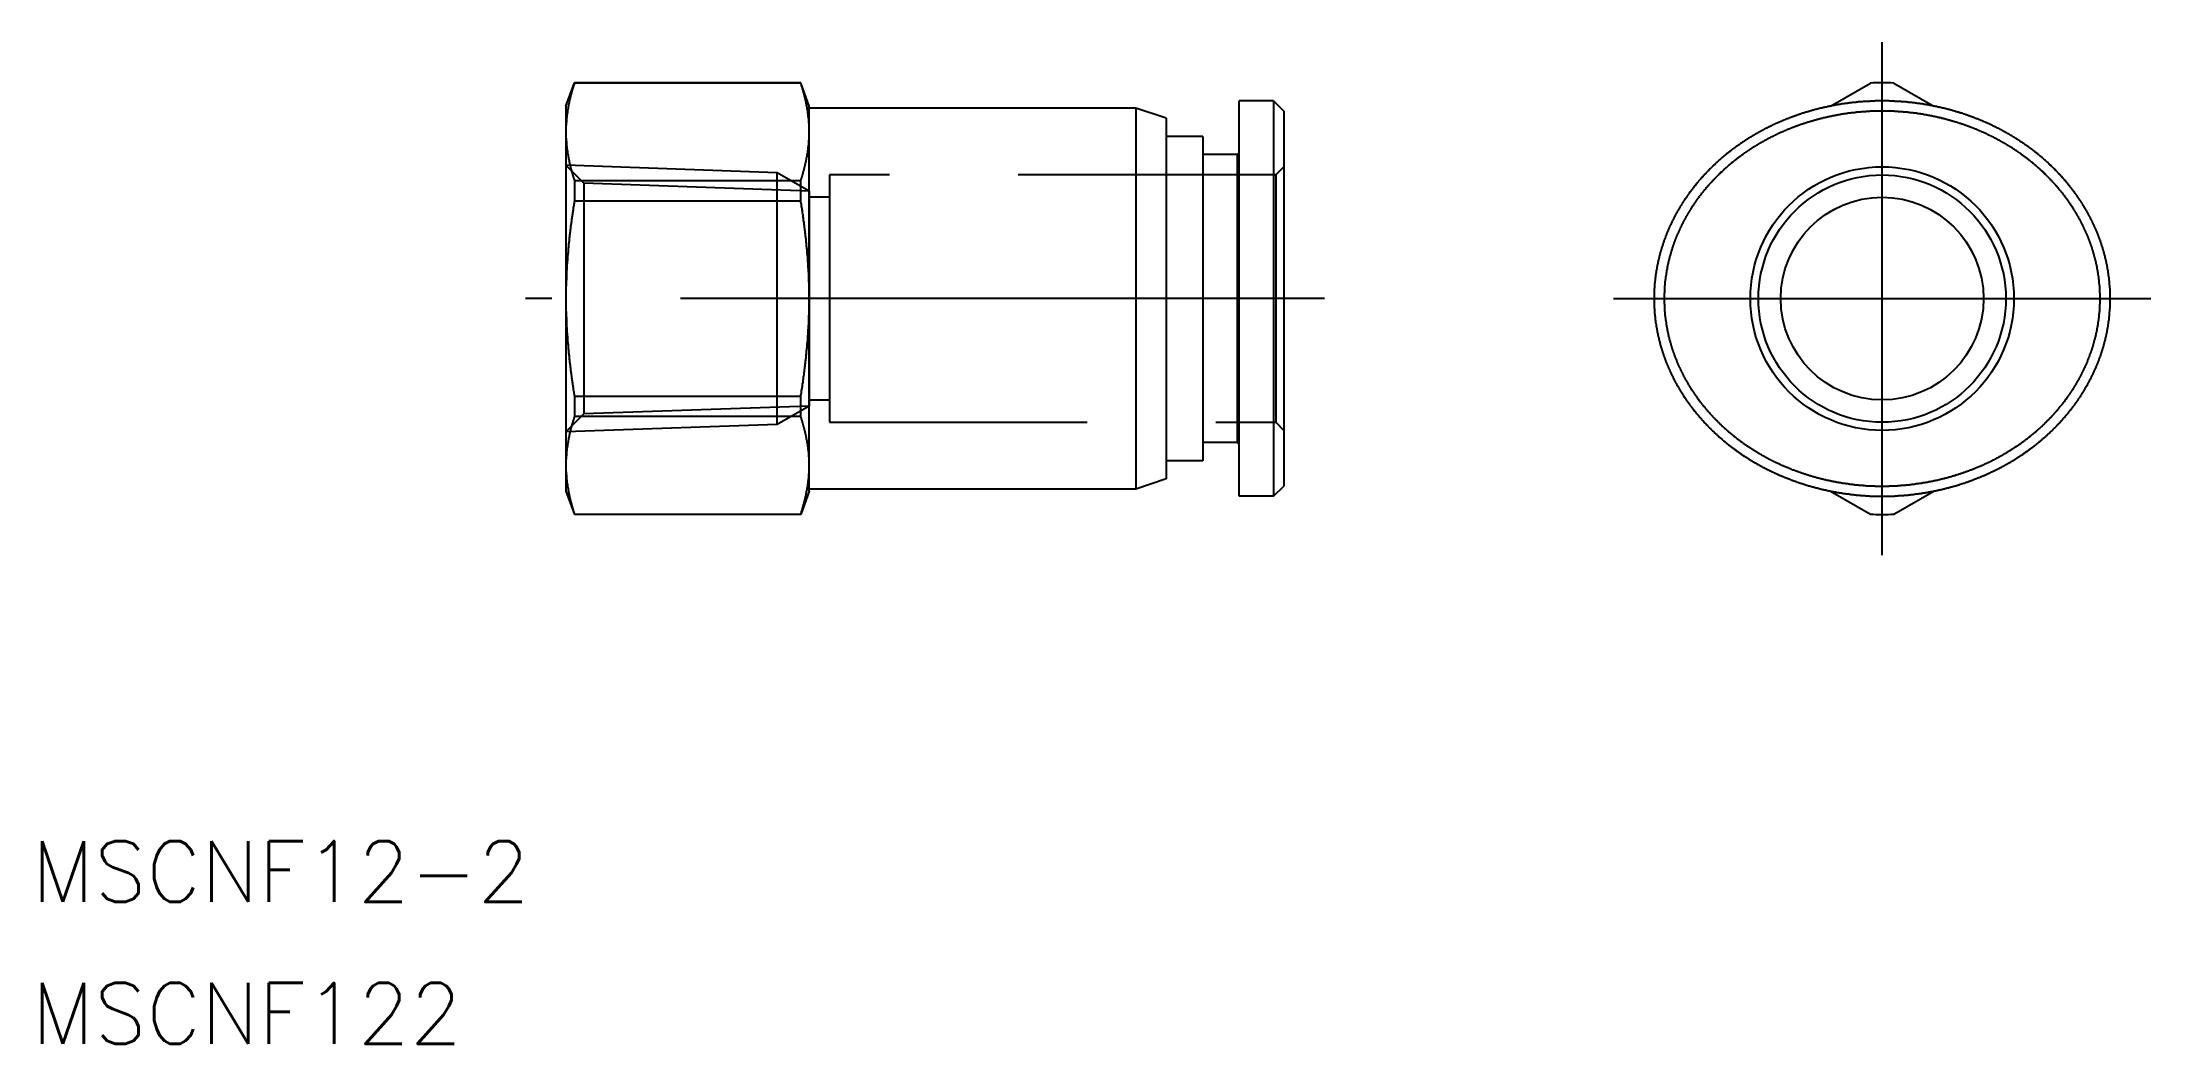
# Model space of a CAD drawing. Extents: x -91 to 13, y -37 to 13.
import ezdxf

# ---------------------------------------------------------------- set-up
doc = ezdxf.new("R2010")
doc.units = 0
doc.linetypes.add('CENTER', pattern=[50.8, 31.75, -6.35, 6.35, -6.35])
doc.linetypes.add('DASHED', pattern=[19.05, 12.7, -6.35])
doc.layers.get('0').update_dxf_attribs({"linetype": 'CONTINUOUS'})
doc.layers.add('CENTER', color=1, linetype='CENTER')
doc.styles.get("Standard").update_dxf_attribs({"font": 'txt.shx', "height": 3, "bigfont": 'bigfont.shx'})

msp = doc.modelspace()

# ---------------------------------------------------------------- texts
at = {"color": 7, "linetype": 'CONTINUOUS'}
for s, p in [('MSCNF12-2', (-91.26, -29.76)), ('MSCNF122', (-91.26, -36.76))]:
    msp.add_text(s, height=3, dxfattribs=at).set_placement(p)

# ---------------------------------------------------------------- linework, layer by layer
at = {"color": 7, "linetype": 'CONTINUOUS'}
for p, q in [((-64.91, 9.5), (-64.49, 10.65)), ((-53.33, 10.65), (-64.49, 10.65)), ((-64.49, 10.65), (-64.49, 10.63)), ((-53.33, 10.63), (-64.49, 10.63)), ((-52.91, 9.5), (-53.33, 10.65)), ((-53.33, 10.63), (-53.33, 10.65)), ((-2.55, 9.5), (-0.58, 10.63)), ((0.58, 10.63), (2.55, 9.5)), ((-64.91, 9.5), (-64.91, 8.23)), ((-52.91, 8.23), (-52.91, 9.5)), ((-36.81, 9.4), (-52.91, 9.4)), ((-36.81, 9.4), (-36.81, -9.4)), ((-35.31, 8.9), (-36.81, 9.4)), ((-30.01, 9.75), (-31.71, 9.75)), ((-31.71, -9.75), (-31.71, 9.75)), ((-30.01, 9.75), (-30.01, -9.75)), ((-30.01, 9.75), (-29.51, 9.25)), ((-35.31, 8.9), (-35.31, -8.9)), ((-29.51, 9.25), (-29.51, -9.25)), ((-64.91, 8.23), (-64.91, 0)), ((-52.91, 0), (-52.91, 8.23)), ((-33.51, 8), (-35.31, 8)), ((-33.51, 8), (-33.51, -8)), ((-31.81, 7.1), (-33.51, 7.1)), ((-31.81, 7.1), (-31.71, 7.2)), ((-31.81, 7.1), (-31.81, -7.1)), ((-64.49, 5.82), (-53.33, 5.82)), ((-64.49, 5.82), (-64.49, 4.81)), ((-53.33, 4.81), (-53.33, 5.82)), ((-53.33, 4.81), (-64.49, 4.81)), ((-64.91, 0), (-64.91, -8.23)), ((-52.91, -8.23), (-52.91, 0)), ((-64.49, -4.81), (-53.33, -4.81)), ((-64.49, -4.81), (-64.49, -5.82)), ((-53.33, -5.82), (-53.33, -4.81)), ((-53.33, -5.82), (-64.49, -5.82)), ((-31.81, -7.1), (-33.51, -7.1)), ((-31.81, -7.1), (-31.71, -7.2)), ((-64.91, -8.23), (-64.91, -9.5)), ((-52.91, -9.5), (-52.91, -8.23)), ((-33.51, -8), (-35.31, -8)), ((-35.31, -8.9), (-36.81, -9.4)), ((-30.01, -9.75), (-29.51, -9.25)), ((-64.91, -9.5), (-64.49, -10.65)), ((-52.91, -9.5), (-53.33, -10.65)), ((-36.81, -9.4), (-52.91, -9.4)), ((-30.01, -9.75), (-31.71, -9.75)), ((-2.55, -9.5), (-0.58, -10.63)), ((0.58, -10.63), (2.55, -9.5)), ((-64.49, -10.63), (-53.33, -10.63)), ((-64.49, -10.63), (-64.49, -10.65)), ((-53.33, -10.65), (-64.49, -10.65)), ((-53.33, -10.65), (-53.33, -10.63))]:
    msp.add_line(p, q, dxfattribs=at)
at = {"color": 3, "linetype": 'DASHED'}
for p, q in [((-54.49, 6.21), (-64.91, 6.58)), ((-64.91, 6.58), (-64.03, 5.69)), ((-29.51, 6.5), (-29.91, 6.1)), ((-64.03, 5.69), (-64.03, -5.69)), ((-52.91, 5.3), (-64.03, 5.69)), ((-54.49, -6.21), (-54.49, 6.21)), ((-52.91, 5.3), (-54.49, 6.21)), ((-52.91, 5.3), (-52.91, -5.3)), ((-52.91, -5.28), (-52.91, 5.28)), ((-29.91, 6.1), (-51.91, 6.1)), ((-51.91, 6.1), (-51.91, -6.1)), ((-29.91, 6.1), (-29.91, -6.1)), ((-51.91, 5), (-52.91, 5)), ((-52.91, -5), (-51.91, -5)), ((-64.91, -6.58), (-64.03, -5.69)), ((-54.49, -6.21), (-64.91, -6.58)), ((-52.91, -5.3), (-64.03, -5.69)), ((-52.91, -5.3), (-54.49, -6.21)), ((-51.91, -6.1), (-29.91, -6.1)), ((-29.91, -6.1), (-29.51, -6.5))]:
    msp.add_line(p, q, dxfattribs=at)
at = {"color": 7}
for points in [[(-64.49, 10.63, 0), (-64.5, 10.61, 0), (-64.51, 10.58, 0), (-64.52, 10.55, 0), (-64.53, 10.53, 0), (-64.54, 10.5, 0), (-64.55, 10.47, 0), (-64.55, 10.45, 0), (-64.56, 10.42, 0), (-64.57, 10.39, 0), (-64.58, 10.37, 0), (-64.59, 10.34, 0), (-64.59, 10.31, 0), (-64.6, 10.29, 0), (-64.61, 10.26, 0), (-64.62, 10.23, 0), (-64.62, 10.21, 0), (-64.63, 10.18, 0), (-64.64, 10.16, 0), (-64.64, 10.13, 0), (-64.65, 10.1, 0), (-64.66, 10.08, 0), (-64.67, 10.05, 0), (-64.67, 10.03, 0), (-64.68, 10, 0), (-64.69, 9.98, 0), (-64.69, 9.95, 0), (-64.7, 9.92, 0), (-64.7, 9.9, 0), (-64.71, 9.87, 0), (-64.72, 9.85, 0), (-64.72, 9.82, 0), (-64.73, 9.8, 0), (-64.73, 9.77, 0), (-64.74, 9.75, 0), (-64.75, 9.72, 0), (-64.75, 9.7, 0), (-64.76, 9.67, 0), (-64.76, 9.64, 0), (-64.77, 9.62, 0), (-64.77, 9.59, 0), (-64.78, 9.57, 0), (-64.78, 9.54, 0), (-64.79, 9.52, 0), (-64.79, 9.49, 0), (-64.8, 9.47, 0), (-64.8, 9.44, 0), (-64.8, 9.42, 0), (-64.81, 9.39, 0), (-64.81, 9.37, 0), (-64.82, 9.34, 0), (-64.82, 9.32, 0), (-64.83, 9.29, 0), (-64.83, 9.27, 0), (-64.83, 9.24, 0), (-64.84, 9.22, 0), (-64.84, 9.19, 0), (-64.84, 9.17, 0), (-64.85, 9.14, 0), (-64.85, 9.12, 0), (-64.85, 9.1, 0), (-64.86, 9.07, 0), (-64.86, 9.05, 0), (-64.86, 9.02, 0), (-64.87, 9, 0), (-64.87, 8.97, 0), (-64.87, 8.95, 0), (-64.88, 8.92, 0), (-64.88, 8.9, 0), (-64.88, 8.87, 0), (-64.88, 8.85, 0), (-64.88, 8.82, 0), (-64.89, 8.8, 0), (-64.89, 8.77, 0), (-64.89, 8.75, 0), (-64.89, 8.72, 0), (-64.89, 8.7, 0), (-64.9, 8.67, 0), (-64.9, 8.65, 0), (-64.9, 8.63, 0), (-64.9, 8.6, 0), (-64.9, 8.58, 0), (-64.9, 8.55, 0), (-64.91, 8.53, 0), (-64.91, 8.5, 0), (-64.91, 8.48, 0), (-64.91, 8.45, 0), (-64.91, 8.43, 0), (-64.91, 8.4, 0), (-64.91, 8.38, 0), (-64.91, 8.35, 0), (-64.91, 8.33, 0), (-64.91, 8.3, 0), (-64.91, 8.28, 0), (-64.91, 8.25, 0), (-64.91, 8.23, 0)], [(-52.91, 8.23, 0), (-52.91, 8.25, 0), (-52.91, 8.28, 0), (-52.91, 8.3, 0), (-52.91, 8.33, 0), (-52.91, 8.35, 0), (-52.91, 8.38, 0), (-52.91, 8.4, 0), (-52.92, 8.43, 0), (-52.92, 8.45, 0), (-52.92, 8.48, 0), (-52.92, 8.5, 0), (-52.92, 8.53, 0), (-52.92, 8.55, 0), (-52.92, 8.58, 0), (-52.92, 8.6, 0), (-52.92, 8.63, 0), (-52.93, 8.65, 0), (-52.93, 8.67, 0), (-52.93, 8.7, 0), (-52.93, 8.72, 0), (-52.93, 8.75, 0), (-52.93, 8.77, 0), (-52.94, 8.8, 0), (-52.94, 8.82, 0), (-52.94, 8.85, 0), (-52.94, 8.87, 0), (-52.95, 8.9, 0), (-52.95, 8.92, 0), (-52.95, 8.95, 0), (-52.95, 8.97, 0), (-52.96, 9, 0), (-52.96, 9.02, 0), (-52.96, 9.05, 0), (-52.97, 9.07, 0), (-52.97, 9.1, 0), (-52.97, 9.12, 0), (-52.98, 9.14, 0), (-52.98, 9.17, 0), (-52.98, 9.19, 0), (-52.99, 9.22, 0), (-52.99, 9.24, 0), (-52.99, 9.27, 0), (-53, 9.29, 0), (-53, 9.32, 0), (-53.01, 9.34, 0), (-53.01, 9.37, 0), (-53.01, 9.39, 0), (-53.02, 9.42, 0), (-53.02, 9.44, 0), (-53.03, 9.47, 0), (-53.03, 9.49, 0), (-53.04, 9.52, 0), (-53.04, 9.54, 0), (-53.05, 9.57, 0), (-53.05, 9.59, 0), (-53.06, 9.62, 0), (-53.06, 9.64, 0), (-53.07, 9.67, 0), (-53.07, 9.7, 0), (-53.08, 9.72, 0), (-53.08, 9.75, 0), (-53.09, 9.77, 0), (-53.1, 9.8, 0), (-53.1, 9.82, 0), (-53.11, 9.85, 0), (-53.11, 9.87, 0), (-53.12, 9.9, 0), (-53.13, 9.92, 0), (-53.13, 9.95, 0), (-53.14, 9.98, 0), (-53.15, 10, 0), (-53.15, 10.03, 0), (-53.16, 10.05, 0), (-53.17, 10.08, 0), (-53.17, 10.1, 0), (-53.18, 10.13, 0), (-53.19, 10.16, 0), (-53.19, 10.18, 0), (-53.2, 10.21, 0), (-53.21, 10.23, 0), (-53.22, 10.26, 0), (-53.22, 10.29, 0), (-53.23, 10.31, 0), (-53.24, 10.34, 0), (-53.25, 10.37, 0), (-53.25, 10.39, 0), (-53.26, 10.42, 0), (-53.27, 10.45, 0), (-53.28, 10.47, 0), (-53.29, 10.5, 0), (-53.3, 10.53, 0), (-53.3, 10.55, 0), (-53.31, 10.58, 0), (-53.32, 10.61, 0), (-53.33, 10.63, 0)], [(0, -9.75, 0), (0.02, -9.75, 0), (0.03, -9.75, 0), (0.05, -9.75, 0), (0.07, -9.75, 0), (0.08, -9.75, 0), (0.1, -9.75, 0), (0.12, -9.75, 0), (0.13, -9.75, 0), (0.15, -9.75, 0), (0.17, -9.75, 0), (0.18, -9.75, 0), (0.2, -9.75, 0), (0.22, -9.75, 0), (0.23, -9.75, 0), (0.25, -9.75, 0), (0.27, -9.75, 0), (0.28, -9.75, 0), (0.3, -9.75, 0), (0.32, -9.75, 0), (0.34, -9.75, 0), (0.35, -9.75, 0), (0.37, -9.74, 0), (0.39, -9.74, 0), (0.4, -9.74, 0), (0.42, -9.74, 0), (0.44, -9.74, 0), (0.45, -9.74, 0), (0.47, -9.74, 0), (0.49, -9.74, 0), (0.5, -9.74, 0), (0.52, -9.74, 0), (0.54, -9.74, 0), (0.55, -9.74, 0), (0.57, -9.74, 0), (0.59, -9.74, 0), (0.6, -9.74, 0), (0.62, -9.74, 0), (0.64, -9.73, 0), (0.66, -9.73, 0), (0.67, -9.73, 0), (0.69, -9.73, 0), (0.71, -9.73, 0), (0.72, -9.73, 0), (0.74, -9.73, 0), (0.76, -9.73, 0), (0.77, -9.73, 0), (0.79, -9.73, 0), (0.81, -9.72, 0), (0.83, -9.72, 0), (0.84, -9.72, 0), (0.86, -9.72, 0), (0.88, -9.72, 0), (0.89, -9.72, 0), (0.91, -9.72, 0), (0.93, -9.72, 0), (0.95, -9.72, 0), (0.96, -9.71, 0), (0.98, -9.71, 0), (1, -9.71, 0), (1.02, -9.71, 0), (1.03, -9.71, 0), (1.05, -9.71, 0), (1.07, -9.71, 0), (1.09, -9.7, 0), (1.1, -9.7, 0), (1.12, -9.7, 0), (1.14, -9.7, 0), (1.16, -9.7, 0), (1.18, -9.7, 0), (1.19, -9.7, 0), (1.21, -9.69, 0), (1.23, -9.69, 0), (1.25, -9.69, 0), (1.26, -9.69, 0), (1.28, -9.69, 0), (1.3, -9.68, 0), (1.32, -9.68, 0), (1.34, -9.68, 0), (1.36, -9.68, 0), (1.37, -9.68, 0), (1.39, -9.68, 0), (1.41, -9.67, 0), (1.43, -9.67, 0), (1.45, -9.67, 0), (1.47, -9.67, 0), (1.48, -9.66, 0), (1.5, -9.66, 0), (1.52, -9.66, 0), (1.54, -9.66, 0), (1.56, -9.66, 0), (1.58, -9.65, 0), (1.6, -9.65, 0), (1.62, -9.65, 0), (1.63, -9.65, 0), (1.65, -9.64, 0), (1.67, -9.64, 0), (1.69, -9.64, 0), (1.71, -9.64, 0), (1.73, -9.63, 0), (1.75, -9.63, 0), (1.77, -9.63, 0), (1.79, -9.63, 0), (1.81, -9.62, 0), (1.83, -9.62, 0), (1.85, -9.62, 0), (1.87, -9.61, 0), (1.89, -9.61, 0), (1.91, -9.61, 0), (1.93, -9.61, 0), (1.95, -9.6, 0), (1.97, -9.6, 0), (1.99, -9.6, 0), (2.01, -9.59, 0), (2.03, -9.59, 0), (2.05, -9.59, 0), (2.07, -9.58, 0), (2.09, -9.58, 0), (2.11, -9.58, 0), (2.13, -9.57, 0), (2.15, -9.57, 0), (2.17, -9.57, 0), (2.19, -9.56, 0), (2.21, -9.56, 0), (2.23, -9.56, 0), (2.25, -9.55, 0), (2.27, -9.55, 0), (2.3, -9.54, 0), (2.32, -9.54, 0), (2.34, -9.54, 0), (2.36, -9.53, 0), (2.38, -9.53, 0), (2.4, -9.52, 0), (2.42, -9.52, 0), (2.45, -9.52, 0), (2.47, -9.51, 0), (2.49, -9.51, 0), (2.51, -9.5, 0), (2.53, -9.5, 0), (2.55, -9.49, 0), (2.58, -9.49, 0), (2.6, -9.49, 0), (2.62, -9.48, 0), (2.64, -9.48, 0), (2.67, -9.47, 0), (2.69, -9.47, 0), (2.71, -9.46, 0), (2.73, -9.46, 0), (2.75, -9.45, 0), (2.78, -9.45, 0), (2.8, -9.44, 0), (2.82, -9.44, 0), (2.84, -9.43, 0), (2.87, -9.43, 0), (2.89, -9.42, 0), (2.91, -9.42, 0), (2.94, -9.41, 0), (2.96, -9.41, 0), (2.98, -9.4, 0), (3, -9.4, 0), (3.03, -9.39, 0), (3.05, -9.38, 0), (3.07, -9.38, 0), (3.1, -9.37, 0), (3.12, -9.37, 0), (3.14, -9.36, 0), (3.17, -9.36, 0), (3.19, -9.35, 0), (3.21, -9.34, 0), (3.24, -9.34, 0), (3.26, -9.33, 0), (3.28, -9.33, 0), (3.31, -9.32, 0), (3.33, -9.31, 0), (3.35, -9.31, 0), (3.38, -9.3, 0), (3.4, -9.29, 0), (3.42, -9.29, 0), (3.45, -9.28, 0), (3.47, -9.27, 0), (3.5, -9.27, 0), (3.52, -9.26, 0), (3.54, -9.25, 0), (3.57, -9.25, 0), (3.59, -9.24, 0), (3.61, -9.23, 0), (3.64, -9.23, 0), (3.66, -9.22, 0), (3.69, -9.21, 0), (3.71, -9.2, 0), (3.73, -9.2, 0), (3.76, -9.19, 0), (3.78, -9.18, 0), (3.81, -9.17, 0), (3.83, -9.17, 0), (3.85, -9.16, 0), (3.88, -9.15, 0), (3.9, -9.14, 0), (3.93, -9.14, 0), (3.95, -9.13, 0), (3.98, -9.12, 0), (4, -9.11, 0), (4.02, -9.1, 0), (4.05, -9.1, 0), (4.07, -9.09, 0), (4.1, -9.08, 0), (4.12, -9.07, 0), (4.15, -9.06, 0), (4.17, -9.06, 0), (4.2, -9.05, 0), (4.22, -9.04, 0), (4.24, -9.03, 0), (4.27, -9.02, 0), (4.29, -9.01, 0), (4.32, -9, 0), (4.34, -8.99, 0), (4.37, -8.99, 0), (4.39, -8.98, 0), (4.42, -8.97, 0), (4.44, -8.96, 0), (4.47, -8.95, 0), (4.49, -8.94, 0), (4.51, -8.93, 0), (4.54, -8.92, 0), (4.56, -8.91, 0), (4.59, -8.9, 0), (4.61, -8.89, 0), (4.64, -8.88, 0), (4.66, -8.87, 0), (4.69, -8.86, 0), (4.71, -8.85, 0), (4.74, -8.84, 0), (4.76, -8.83, 0), (4.79, -8.82, 0), (4.81, -8.81, 0), (4.84, -8.8, 0), (4.86, -8.79, 0), (4.88, -8.78, 0), (4.91, -8.77, 0), (4.93, -8.76, 0), (4.96, -8.75, 0), (4.98, -8.74, 0), (5.01, -8.73, 0), (5.03, -8.72, 0), (5.06, -8.71, 0), (5.08, -8.7, 0), (5.11, -8.69, 0), (5.13, -8.68, 0), (5.16, -8.67, 0), (5.18, -8.65, 0), (5.21, -8.64, 0), (5.23, -8.63, 0), (5.26, -8.62, 0), (5.28, -8.61, 0), (5.31, -8.6, 0), (5.33, -8.59, 0), (5.36, -8.57, 0), (5.38, -8.56, 0), (5.4, -8.55, 0), (5.43, -8.54, 0), (5.45, -8.53, 0), (5.48, -8.52, 0), (5.5, -8.5, 0), (5.53, -8.49, 0), (5.55, -8.48, 0), (5.58, -8.47, 0), (5.6, -8.45, 0), (5.63, -8.44, 0), (5.65, -8.43, 0), (5.68, -8.42, 0), (5.7, -8.4, 0), (5.73, -8.39, 0), (5.75, -8.38, 0), (5.78, -8.37, 0), (5.8, -8.35, 0), (5.83, -8.34, 0), (5.85, -8.33, 0), (5.88, -8.31, 0), (5.9, -8.3, 0), (5.92, -8.29, 0), (5.95, -8.28, 0), (5.97, -8.26, 0), (6, -8.25, 0), (6.02, -8.24, 0), (6.05, -8.22, 0), (6.07, -8.21, 0), (6.1, -8.19, 0), (6.12, -8.18, 0), (6.15, -8.17, 0), (6.17, -8.15, 0), (6.19, -8.14, 0), (6.22, -8.12, 0), (6.24, -8.11, 0), (6.27, -8.1, 0), (6.29, -8.08, 0), (6.32, -8.07, 0), (6.34, -8.05, 0), (6.37, -8.04, 0), (6.39, -8.02, 0), (6.42, -8.01, 0), (6.44, -7.99, 0), (6.46, -7.98, 0), (6.49, -7.97, 0), (6.51, -7.95, 0), (6.54, -7.94, 0), (6.56, -7.92, 0), (6.59, -7.91, 0), (6.61, -7.89, 0), (6.63, -7.87, 0), (6.66, -7.86, 0), (6.68, -7.84, 0), (6.71, -7.83, 0), (6.73, -7.81, 0), (6.75, -7.8, 0), (6.78, -7.78, 0), (6.8, -7.77, 0), (6.83, -7.75, 0), (6.85, -7.73, 0), (6.87, -7.72, 0), (6.9, -7.7, 0), (6.92, -7.69, 0), (6.95, -7.67, 0), (6.97, -7.65, 0), (6.99, -7.64, 0), (7.02, -7.62, 0), (7.04, -7.6, 0), (7.06, -7.59, 0), (7.09, -7.57, 0), (7.11, -7.55, 0), (7.13, -7.54, 0), (7.16, -7.52, 0), (7.18, -7.5, 0), (7.21, -7.49, 0), (7.23, -7.47, 0), (7.25, -7.45, 0), (7.28, -7.44, 0), (7.3, -7.42, 0), (7.32, -7.4, 0), (7.35, -7.38, 0), (7.37, -7.37, 0), (7.39, -7.35, 0), (7.41, -7.33, 0), (7.44, -7.32, 0), (7.46, -7.3, 0), (7.48, -7.28, 0), (7.51, -7.26, 0), (7.53, -7.24, 0), (7.55, -7.23, 0), (7.58, -7.21, 0), (7.6, -7.19, 0), (7.62, -7.17, 0), (7.64, -7.15, 0), (7.67, -7.14, 0), (7.69, -7.12, 0), (7.71, -7.1, 0), (7.73, -7.08, 0), (7.76, -7.06, 0), (7.78, -7.04, 0), (7.8, -7.03, 0), (7.82, -7.01, 0), (7.85, -6.99, 0), (7.87, -6.97, 0), (7.89, -6.95, 0), (7.91, -6.93, 0), (7.93, -6.91, 0), (7.96, -6.89, 0), (7.98, -6.87, 0), (8, -6.85, 0), (8.02, -6.84, 0), (8.04, -6.82, 0), (8.07, -6.8, 0), (8.09, -6.78, 0), (8.11, -6.76, 0), (8.13, -6.74, 0), (8.15, -6.72, 0), (8.17, -6.7, 0), (8.19, -6.68, 0), (8.22, -6.66, 0), (8.24, -6.64, 0), (8.26, -6.62, 0), (8.28, -6.6, 0), (8.3, -6.58, 0), (8.32, -6.56, 0), (8.34, -6.54, 0), (8.36, -6.52, 0), (8.39, -6.5, 0), (8.41, -6.48, 0), (8.43, -6.46, 0), (8.45, -6.44, 0), (8.47, -6.42, 0), (8.49, -6.4, 0), (8.51, -6.38, 0), (8.53, -6.36, 0), (8.55, -6.34, 0), (8.57, -6.32, 0), (8.59, -6.3, 0), (8.61, -6.27, 0), (8.63, -6.25, 0), (8.65, -6.23, 0), (8.67, -6.21, 0), (8.69, -6.19, 0), (8.71, -6.17, 0), (8.73, -6.15, 0), (8.75, -6.13, 0), (8.77, -6.11, 0), (8.79, -6.09, 0), (8.81, -6.06, 0), (8.83, -6.04, 0), (8.85, -6.02, 0), (8.87, -6, 0), (8.89, -5.98, 0), (8.91, -5.96, 0), (8.93, -5.94, 0), (8.94, -5.91, 0), (8.96, -5.89, 0), (8.98, -5.87, 0), (9, -5.85, 0), (9.02, -5.83, 0), (9.04, -5.8, 0), (9.06, -5.78, 0), (9.08, -5.76, 0), (9.09, -5.74, 0), (9.11, -5.72, 0), (9.13, -5.7, 0), (9.15, -5.67, 0), (9.17, -5.65, 0), (9.19, -5.63, 0), (9.2, -5.61, 0), (9.22, -5.58, 0), (9.24, -5.56, 0), (9.26, -5.54, 0), (9.28, -5.52, 0), (9.29, -5.5, 0), (9.31, -5.47, 0), (9.33, -5.45, 0), (9.35, -5.43, 0), (9.36, -5.41, 0), (9.38, -5.38, 0), (9.4, -5.36, 0), (9.41, -5.34, 0), (9.43, -5.31, 0), (9.45, -5.29, 0), (9.47, -5.27, 0), (9.48, -5.25, 0), (9.5, -5.22, 0), (9.52, -5.2, 0), (9.53, -5.18, 0), (9.55, -5.16, 0), (9.57, -5.13, 0), (9.58, -5.11, 0), (9.6, -5.09, 0), (9.61, -5.06, 0), (9.63, -5.04, 0), (9.65, -5.02, 0), (9.66, -4.99, 0), (9.68, -4.97, 0), (9.69, -4.95, 0), (9.71, -4.92, 0), (9.73, -4.9, 0), (9.74, -4.88, 0), (9.76, -4.85, 0), (9.77, -4.83, 0), (9.79, -4.81, 0), (9.8, -4.78, 0), (9.82, -4.76, 0), (9.83, -4.74, 0), (9.85, -4.71, 0), (9.86, -4.69, 0), (9.88, -4.67, 0), (9.89, -4.64, 0), (9.91, -4.62, 0), (9.92, -4.6, 0), (9.94, -4.57, 0), (9.95, -4.55, 0), (9.96, -4.53, 0), (9.98, -4.5, 0), (9.99, -4.48, 0), (10.01, -4.46, 0), (10.02, -4.43, 0), (10.03, -4.41, 0), (10.05, -4.38, 0), (10.06, -4.36, 0), (10.08, -4.34, 0), (10.09, -4.31, 0), (10.1, -4.29, 0), (10.12, -4.27, 0), (10.13, -4.24, 0), (10.14, -4.22, 0), (10.16, -4.19, 0), (10.17, -4.17, 0), (10.18, -4.15, 0), (10.2, -4.12, 0), (10.21, -4.1, 0), (10.22, -4.07, 0), (10.23, -4.05, 0), (10.25, -4.03, 0), (10.26, -4, 0), (10.27, -3.98, 0), (10.28, -3.95, 0), (10.3, -3.93, 0), (10.31, -3.9, 0), (10.32, -3.88, 0), (10.33, -3.86, 0), (10.34, -3.83, 0), (10.36, -3.81, 0), (10.37, -3.78, 0), (10.38, -3.76, 0), (10.39, -3.74, 0), (10.4, -3.71, 0), (10.41, -3.69, 0), (10.43, -3.66, 0), (10.44, -3.64, 0), (10.45, -3.61, 0), (10.46, -3.59, 0), (10.47, -3.56, 0), (10.48, -3.54, 0), (10.49, -3.52, 0), (10.5, -3.49, 0), (10.51, -3.47, 0), (10.53, -3.44, 0), (10.54, -3.42, 0), (10.55, -3.39, 0), (10.56, -3.37, 0), (10.57, -3.34, 0), (10.58, -3.32, 0), (10.59, -3.29, 0), (10.6, -3.27, 0), (10.61, -3.25, 0), (10.62, -3.22, 0), (10.63, -3.2, 0), (10.64, -3.17, 0), (10.65, -3.15, 0), (10.66, -3.12, 0), (10.67, -3.1, 0), (10.68, -3.07, 0), (10.69, -3.05, 0), (10.7, -3.02, 0), (10.7, -3, 0), (10.71, -2.97, 0), (10.72, -2.95, 0), (10.73, -2.92, 0), (10.74, -2.9, 0), (10.75, -2.87, 0), (10.76, -2.85, 0), (10.77, -2.82, 0), (10.78, -2.8, 0), (10.78, -2.78, 0), (10.79, -2.75, 0), (10.8, -2.73, 0), (10.81, -2.7, 0), (10.82, -2.68, 0), (10.83, -2.65, 0), (10.83, -2.63, 0), (10.84, -2.6, 0), (10.85, -2.58, 0), (10.86, -2.55, 0), (10.87, -2.53, 0), (10.87, -2.5, 0), (10.88, -2.48, 0), (10.89, -2.45, 0), (10.9, -2.43, 0), (10.9, -2.4, 0), (10.91, -2.38, 0), (10.92, -2.35, 0), (10.93, -2.33, 0), (10.93, -2.3, 0), (10.94, -2.28, 0), (10.95, -2.25, 0), (10.95, -2.23, 0), (10.96, -2.2, 0), (10.97, -2.17, 0), (10.97, -2.15, 0), (10.98, -2.12, 0), (10.99, -2.1, 0), (10.99, -2.07, 0), (11, -2.05, 0), (11.01, -2.02, 0), (11.01, -2, 0), (11.02, -1.97, 0), (11.02, -1.95, 0), (11.03, -1.92, 0), (11.03, -1.9, 0), (11.04, -1.87, 0), (11.05, -1.85, 0), (11.05, -1.82, 0), (11.06, -1.8, 0), (11.06, -1.77, 0), (11.07, -1.75, 0), (11.07, -1.72, 0), (11.08, -1.7, 0), (11.08, -1.67, 0), (11.09, -1.65, 0), (11.09, -1.62, 0), (11.1, -1.59, 0), (11.1, -1.57, 0), (11.11, -1.54, 0), (11.11, -1.52, 0), (11.12, -1.49, 0), (11.12, -1.47, 0), (11.13, -1.44, 0), (11.13, -1.42, 0), (11.13, -1.39, 0), (11.14, -1.37, 0), (11.14, -1.34, 0), (11.15, -1.32, 0), (11.15, -1.29, 0), (11.15, -1.27, 0), (11.16, -1.24, 0), (11.16, -1.21, 0), (11.17, -1.19, 0), (11.17, -1.16, 0), (11.17, -1.14, 0), (11.18, -1.11, 0), (11.18, -1.09, 0), (11.18, -1.06, 0), (11.19, -1.04, 0), (11.19, -1.01, 0), (11.19, -0.99, 0), (11.2, -0.96, 0), (11.2, -0.94, 0), (11.2, -0.91, 0), (11.2, -0.88, 0), (11.21, -0.86, 0), (11.21, -0.83, 0), (11.21, -0.81, 0), (11.21, -0.78, 0), (11.22, -0.76, 0), (11.22, -0.73, 0), (11.22, -0.71, 0), (11.22, -0.68, 0), (11.22, -0.66, 0), (11.23, -0.63, 0), (11.23, -0.6, 0), (11.23, -0.58, 0), (11.23, -0.55, 0), (11.23, -0.53, 0), (11.23, -0.5, 0), (11.24, -0.48, 0), (11.24, -0.45, 0), (11.24, -0.43, 0), (11.24, -0.4, 0), (11.24, -0.38, 0), (11.24, -0.35, 0), (11.24, -0.32, 0), (11.24, -0.3, 0), (11.25, -0.27, 0), (11.25, -0.25, 0), (11.25, -0.22, 0), (11.25, -0.2, 0), (11.25, -0.17, 0), (11.25, -0.15, 0), (11.25, -0.12, 0), (11.25, -0.1, 0), (11.25, -0.07, 0), (11.25, -0.04, 0), (11.25, -0.02, 0), (11.25, 0.01, 0), (11.25, 0.03, 0), (11.25, 0.06, 0), (11.25, 0.08, 0), (11.25, 0.11, 0), (11.25, 0.13, 0), (11.25, 0.16, 0), (11.25, 0.18, 0), (11.25, 0.21, 0), (11.25, 0.24, 0), (11.25, 0.26, 0), (11.25, 0.29, 0), (11.24, 0.31, 0), (11.24, 0.34, 0), (11.24, 0.36, 0), (11.24, 0.39, 0), (11.24, 0.41, 0), (11.24, 0.44, 0), (11.24, 0.46, 0), (11.24, 0.49, 0), (11.23, 0.52, 0), (11.23, 0.54, 0), (11.23, 0.57, 0), (11.23, 0.59, 0), (11.23, 0.62, 0), (11.23, 0.64, 0), (11.22, 0.67, 0), (11.22, 0.69, 0), (11.22, 0.72, 0), (11.22, 0.74, 0), (11.21, 0.77, 0), (11.21, 0.8, 0), (11.21, 0.82, 0), (11.21, 0.85, 0), (11.21, 0.87, 0), (11.2, 0.9, 0), (11.2, 0.92, 0), (11.2, 0.95, 0), (11.19, 0.97, 0), (11.19, 1, 0), (11.19, 1.02, 0), (11.18, 1.05, 0), (11.18, 1.07, 0), (11.18, 1.1, 0), (11.17, 1.12, 0), (11.17, 1.15, 0), (11.17, 1.17, 0), (11.16, 1.2, 0), (11.16, 1.23, 0), (11.16, 1.25, 0), (11.15, 1.28, 0), (11.15, 1.3, 0), (11.15, 1.33, 0), (11.14, 1.35, 0), (11.14, 1.38, 0), (11.13, 1.4, 0), (11.13, 1.43, 0), (11.12, 1.45, 0), (11.12, 1.48, 0), (11.12, 1.5, 0), (11.11, 1.53, 0), (11.11, 1.55, 0), (11.1, 1.58, 0), (11.1, 1.6, 0), (11.09, 1.63, 0), (11.09, 1.65, 0), (11.08, 1.68, 0), (11.08, 1.7, 0), (11.07, 1.73, 0), (11.07, 1.75, 0), (11.06, 1.78, 0), (11.06, 1.8, 0), (11.05, 1.83, 0), (11.04, 1.85, 0), (11.04, 1.88, 0), (11.03, 1.9, 0), (11.03, 1.93, 0), (11.02, 1.95, 0), (11.02, 1.98, 0), (11.01, 2, 0), (11, 2.03, 0), (11, 2.05, 0), (10.99, 2.08, 0), (10.99, 2.1, 0), (10.98, 2.13, 0), (10.97, 2.15, 0), (10.97, 2.18, 0), (10.96, 2.2, 0), (10.95, 2.23, 0), (10.95, 2.25, 0), (10.94, 2.27, 0), (10.93, 2.3, 0), (10.93, 2.32, 0), (10.92, 2.35, 0), (10.91, 2.37, 0), (10.9, 2.4, 0), (10.9, 2.42, 0), (10.89, 2.45, 0), (10.88, 2.47, 0), (10.88, 2.5, 0), (10.87, 2.52, 0), (10.86, 2.54, 0), (10.85, 2.57, 0), (10.84, 2.59, 0), (10.84, 2.62, 0), (10.83, 2.64, 0), (10.82, 2.67, 0), (10.81, 2.69, 0), (10.81, 2.71, 0), (10.8, 2.74, 0), (10.79, 2.76, 0), (10.78, 2.79, 0), (10.77, 2.81, 0), (10.76, 2.84, 0), (10.76, 2.86, 0), (10.75, 2.88, 0), (10.74, 2.91, 0), (10.73, 2.93, 0), (10.72, 2.96, 0), (10.71, 2.98, 0), (10.7, 3, 0), (10.69, 3.03, 0), (10.68, 3.05, 0), (10.68, 3.08, 0), (10.67, 3.1, 0), (10.66, 3.12, 0), (10.65, 3.15, 0), (10.64, 3.17, 0), (10.63, 3.19, 0), (10.62, 3.22, 0), (10.61, 3.24, 0), (10.6, 3.27, 0), (10.59, 3.29, 0), (10.58, 3.31, 0), (10.57, 3.34, 0), (10.56, 3.36, 0), (10.55, 3.38, 0), (10.54, 3.41, 0), (10.53, 3.43, 0), (10.52, 3.45, 0), (10.51, 3.48, 0), (10.5, 3.5, 0), (10.49, 3.52, 0), (10.48, 3.55, 0), (10.47, 3.57, 0), (10.46, 3.59, 0), (10.45, 3.62, 0), (10.44, 3.64, 0), (10.43, 3.66, 0), (10.41, 3.69, 0), (10.4, 3.71, 0), (10.39, 3.73, 0), (10.38, 3.76, 0), (10.37, 3.78, 0), (10.36, 3.8, 0), (10.35, 3.82, 0), (10.34, 3.85, 0), (10.33, 3.87, 0), (10.31, 3.89, 0), (10.3, 3.92, 0), (10.29, 3.94, 0), (10.28, 3.96, 0), (10.27, 3.98, 0), (10.26, 4.01, 0), (10.24, 4.03, 0), (10.23, 4.05, 0), (10.22, 4.07, 0), (10.21, 4.1, 0), (10.2, 4.12, 0), (10.18, 4.14, 0), (10.17, 4.16, 0), (10.16, 4.19, 0), (10.15, 4.21, 0), (10.14, 4.23, 0), (10.12, 4.25, 0), (10.11, 4.28, 0), (10.1, 4.3, 0), (10.09, 4.32, 0), (10.07, 4.34, 0), (10.06, 4.36, 0), (10.05, 4.39, 0), (10.03, 4.41, 0), (10.02, 4.43, 0), (10.01, 4.45, 0), (10, 4.47, 0), (9.98, 4.49, 0), (9.97, 4.52, 0), (9.96, 4.54, 0), (9.94, 4.56, 0), (9.93, 4.58, 0), (9.92, 4.6, 0), (9.9, 4.63, 0), (9.89, 4.65, 0), (9.88, 4.67, 0), (9.86, 4.69, 0), (9.85, 4.71, 0), (9.84, 4.73, 0), (9.82, 4.75, 0), (9.81, 4.77, 0), (9.79, 4.8, 0), (9.78, 4.82, 0), (9.77, 4.84, 0), (9.75, 4.86, 0), (9.74, 4.88, 0), (9.72, 4.9, 0), (9.71, 4.92, 0), (9.7, 4.94, 0), (9.68, 4.96, 0), (9.67, 4.99, 0), (9.65, 5.01, 0), (9.64, 5.03, 0), (9.62, 5.05, 0), (9.61, 5.07, 0), (9.6, 5.09, 0), (9.58, 5.11, 0), (9.57, 5.13, 0), (9.55, 5.15, 0), (9.54, 5.17, 0), (9.52, 5.19, 0), (9.51, 5.21, 0), (9.49, 5.23, 0), (9.48, 5.25, 0), (9.46, 5.27, 0), (9.45, 5.29, 0), (9.43, 5.31, 0), (9.42, 5.33, 0), (9.4, 5.35, 0), (9.39, 5.37, 0), (9.37, 5.4, 0), (9.36, 5.42, 0), (9.34, 5.44, 0), (9.32, 5.45, 0), (9.31, 5.47, 0), (9.29, 5.49, 0), (9.28, 5.51, 0), (9.26, 5.53, 0), (9.25, 5.55, 0), (9.23, 5.57, 0), (9.21, 5.59, 0), (9.2, 5.61, 0), (9.18, 5.63, 0), (9.17, 5.65, 0), (9.15, 5.67, 0), (9.13, 5.69, 0), (9.12, 5.71, 0), (9.1, 5.73, 0), (9.09, 5.75, 0), (9.07, 5.77, 0), (9.05, 5.79, 0), (9.04, 5.81, 0), (9.02, 5.83, 0), (9, 5.84, 0), (8.99, 5.86, 0), (8.97, 5.88, 0), (8.95, 5.9, 0), (8.94, 5.92, 0), (8.92, 5.94, 0), (8.9, 5.96, 0), (8.89, 5.98, 0), (8.87, 6, 0), (8.85, 6.01, 0), (8.84, 6.03, 0), (8.82, 6.05, 0), (8.8, 6.07, 0), (8.79, 6.09, 0), (8.77, 6.11, 0), (8.75, 6.13, 0), (8.73, 6.14, 0), (8.72, 6.16, 0), (8.7, 6.18, 0), (8.68, 6.2, 0), (8.67, 6.22, 0), (8.65, 6.24, 0), (8.63, 6.25, 0), (8.61, 6.27, 0), (8.6, 6.29, 0), (8.58, 6.31, 0), (8.56, 6.33, 0), (8.54, 6.34, 0), (8.53, 6.36, 0), (8.51, 6.38, 0), (8.49, 6.4, 0), (8.47, 6.42, 0), (8.45, 6.43, 0), (8.44, 6.45, 0), (8.42, 6.47, 0), (8.4, 6.49, 0), (8.38, 6.5, 0), (8.36, 6.52, 0), (8.35, 6.54, 0), (8.33, 6.56, 0), (8.31, 6.57, 0), (8.29, 6.59, 0), (8.27, 6.61, 0), (8.25, 6.62, 0), (8.24, 6.64, 0), (8.22, 6.66, 0), (8.2, 6.68, 0), (8.18, 6.69, 0), (8.16, 6.71, 0), (8.14, 6.73, 0), (8.12, 6.74, 0), (8.11, 6.76, 0), (8.09, 6.78, 0), (8.07, 6.79, 0), (8.05, 6.81, 0), (8.03, 6.83, 0), (8.01, 6.84, 0), (7.99, 6.86, 0), (7.97, 6.88, 0), (7.96, 6.89, 0), (7.94, 6.91, 0), (7.92, 6.93, 0), (7.9, 6.94, 0), (7.88, 6.96, 0), (7.86, 6.98, 0), (7.84, 6.99, 0), (7.82, 7.01, 0), (7.8, 7.02, 0), (7.78, 7.04, 0), (7.76, 7.06, 0), (7.74, 7.07, 0), (7.72, 7.09, 0), (7.7, 7.1, 0), (7.69, 7.12, 0), (7.67, 7.14, 0), (7.65, 7.15, 0), (7.63, 7.17, 0), (7.61, 7.18, 0), (7.59, 7.2, 0), (7.57, 7.21, 0), (7.55, 7.23, 0), (7.53, 7.25, 0), (7.51, 7.26, 0), (7.49, 7.28, 0), (7.47, 7.29, 0), (7.45, 7.31, 0), (7.43, 7.32, 0), (7.41, 7.34, 0), (7.39, 7.35, 0), (7.37, 7.37, 0), (7.35, 7.38, 0), (7.33, 7.4, 0), (7.31, 7.41, 0), (7.29, 7.43, 0), (7.27, 7.44, 0), (7.25, 7.46, 0), (7.23, 7.47, 0), (7.21, 7.49, 0), (7.19, 7.5, 0), (7.17, 7.52, 0), (7.14, 7.53, 0), (7.12, 7.55, 0), (7.1, 7.56, 0), (7.08, 7.57, 0), (7.06, 7.59, 0), (7.04, 7.6, 0), (7.02, 7.62, 0), (7, 7.63, 0), (6.98, 7.65, 0), (6.96, 7.66, 0), (6.94, 7.67, 0), (6.92, 7.69, 0), (6.9, 7.7, 0), (6.88, 7.72, 0), (6.85, 7.73, 0), (6.83, 7.74, 0), (6.81, 7.76, 0), (6.79, 7.77, 0), (6.77, 7.79, 0), (6.75, 7.8, 0), (6.73, 7.81, 0), (6.71, 7.83, 0), (6.69, 7.84, 0), (6.67, 7.85, 0), (6.64, 7.87, 0), (6.62, 7.88, 0), (6.6, 7.89, 0), (6.58, 7.91, 0), (6.56, 7.92, 0), (6.54, 7.93, 0), (6.52, 7.95, 0), (6.49, 7.96, 0), (6.47, 7.97, 0), (6.45, 7.99, 0), (6.43, 8, 0), (6.41, 8.01, 0), (6.39, 8.03, 0), (6.37, 8.04, 0), (6.34, 8.05, 0), (6.32, 8.06, 0), (6.3, 8.08, 0), (6.28, 8.09, 0), (6.26, 8.1, 0), (6.24, 8.11, 0), (6.21, 8.13, 0), (6.19, 8.14, 0), (6.17, 8.15, 0), (6.15, 8.16, 0), (6.13, 8.18, 0), (6.11, 8.19, 0), (6.08, 8.2, 0), (6.06, 8.21, 0), (6.04, 8.23, 0), (6.02, 8.24, 0), (6, 8.25, 0), (5.97, 8.26, 0), (5.95, 8.27, 0), (5.93, 8.29, 0), (5.91, 8.3, 0), (5.89, 8.31, 0), (5.86, 8.32, 0), (5.84, 8.33, 0), (5.82, 8.34, 0), (5.8, 8.36, 0), (5.77, 8.37, 0), (5.75, 8.38, 0), (5.73, 8.39, 0), (5.71, 8.4, 0), (5.68, 8.41, 0), (5.66, 8.42, 0), (5.64, 8.44, 0), (5.62, 8.45, 0), (5.6, 8.46, 0), (5.57, 8.47, 0), (5.55, 8.48, 0), (5.53, 8.49, 0), (5.51, 8.5, 0), (5.48, 8.51, 0), (5.46, 8.52, 0), (5.44, 8.54, 0), (5.42, 8.55, 0), (5.39, 8.56, 0), (5.37, 8.57, 0), (5.35, 8.58, 0), (5.32, 8.59, 0), (5.3, 8.6, 0), (5.28, 8.61, 0), (5.26, 8.62, 0), (5.23, 8.63, 0), (5.21, 8.64, 0), (5.19, 8.65, 0), (5.17, 8.66, 0), (5.14, 8.67, 0), (5.12, 8.68, 0), (5.1, 8.69, 0), (5.07, 8.7, 0), (5.05, 8.71, 0), (5.03, 8.72, 0), (5.01, 8.73, 0), (4.98, 8.74, 0), (4.96, 8.75, 0), (4.94, 8.76, 0), (4.91, 8.77, 0), (4.89, 8.78, 0), (4.87, 8.79, 0), (4.84, 8.8, 0), (4.82, 8.81, 0), (4.8, 8.82, 0), (4.78, 8.83, 0), (4.75, 8.84, 0), (4.73, 8.85, 0), (4.71, 8.86, 0), (4.68, 8.87, 0), (4.66, 8.87, 0), (4.64, 8.88, 0), (4.61, 8.89, 0), (4.59, 8.9, 0), (4.57, 8.91, 0), (4.54, 8.92, 0), (4.52, 8.93, 0), (4.5, 8.94, 0), (4.47, 8.95, 0), (4.45, 8.95, 0), (4.43, 8.96, 0), (4.4, 8.97, 0), (4.38, 8.98, 0), (4.36, 8.99, 0), (4.33, 9, 0), (4.31, 9.01, 0), (4.29, 9.01, 0), (4.26, 9.02, 0), (4.24, 9.03, 0), (4.22, 9.04, 0), (4.19, 9.05, 0), (4.17, 9.06, 0), (4.14, 9.06, 0), (4.12, 9.07, 0), (4.1, 9.08, 0), (4.07, 9.09, 0), (4.05, 9.1, 0), (4.03, 9.1, 0), (4, 9.11, 0), (3.98, 9.12, 0), (3.96, 9.13, 0), (3.93, 9.14, 0), (3.91, 9.14, 0), (3.88, 9.15, 0), (3.86, 9.16, 0), (3.84, 9.17, 0), (3.81, 9.17, 0), (3.79, 9.18, 0), (3.77, 9.19, 0), (3.74, 9.2, 0), (3.72, 9.2, 0), (3.69, 9.21, 0), (3.67, 9.22, 0), (3.65, 9.22, 0), (3.62, 9.23, 0), (3.6, 9.24, 0), (3.57, 9.24, 0), (3.55, 9.25, 0), (3.53, 9.26, 0), (3.5, 9.27, 0), (3.48, 9.27, 0), (3.45, 9.28, 0), (3.43, 9.29, 0), (3.41, 9.29, 0), (3.38, 9.3, 0), (3.36, 9.31, 0), (3.33, 9.31, 0), (3.31, 9.32, 0), (3.29, 9.32, 0), (3.26, 9.33, 0), (3.24, 9.34, 0), (3.21, 9.34, 0), (3.19, 9.35, 0), (3.17, 9.36, 0), (3.14, 9.36, 0), (3.12, 9.37, 0), (3.09, 9.37, 0), (3.07, 9.38, 0), (3.05, 9.39, 0), (3.02, 9.39, 0), (3, 9.4, 0), (2.97, 9.4, 0), (2.95, 9.41, 0), (2.92, 9.41, 0), (2.9, 9.42, 0), (2.88, 9.43, 0), (2.85, 9.43, 0), (2.83, 9.44, 0), (2.8, 9.44, 0), (2.78, 9.45, 0), (2.75, 9.45, 0), (2.73, 9.46, 0), (2.71, 9.46, 0), (2.68, 9.47, 0), (2.66, 9.47, 0), (2.63, 9.48, 0), (2.61, 9.48, 0), (2.58, 9.49, 0), (2.56, 9.49, 0), (2.53, 9.5, 0), (2.51, 9.5, 0), (2.49, 9.51, 0), (2.46, 9.51, 0), (2.44, 9.52, 0), (2.41, 9.52, 0), (2.39, 9.53, 0), (2.36, 9.53, 0), (2.34, 9.54, 0), (2.31, 9.54, 0), (2.29, 9.55, 0), (2.27, 9.55, 0), (2.24, 9.55, 0), (2.22, 9.56, 0), (2.19, 9.56, 0), (2.17, 9.57, 0), (2.14, 9.57, 0), (2.12, 9.58, 0), (2.09, 9.58, 0), (2.07, 9.58, 0), (2.04, 9.59, 0), (2.02, 9.59, 0), (2, 9.6, 0), (1.97, 9.6, 0), (1.95, 9.6, 0), (1.92, 9.61, 0), (1.9, 9.61, 0), (1.87, 9.61, 0), (1.85, 9.62, 0), (1.82, 9.62, 0), (1.8, 9.62, 0), (1.77, 9.63, 0), (1.75, 9.63, 0), (1.72, 9.63, 0), (1.7, 9.64, 0), (1.68, 9.64, 0), (1.65, 9.64, 0), (1.63, 9.65, 0), (1.6, 9.65, 0), (1.58, 9.65, 0), (1.55, 9.66, 0), (1.53, 9.66, 0), (1.5, 9.66, 0), (1.48, 9.67, 0), (1.45, 9.67, 0), (1.43, 9.67, 0), (1.4, 9.67, 0), (1.38, 9.68, 0), (1.35, 9.68, 0), (1.33, 9.68, 0), (1.3, 9.68, 0), (1.28, 9.69, 0), (1.25, 9.69, 0), (1.23, 9.69, 0), (1.21, 9.69, 0), (1.18, 9.7, 0), (1.16, 9.7, 0), (1.13, 9.7, 0), (1.11, 9.7, 0), (1.08, 9.7, 0), (1.06, 9.71, 0), (1.03, 9.71, 0), (1.01, 9.71, 0), (0.98, 9.71, 0), (0.96, 9.71, 0), (0.93, 9.72, 0), (0.91, 9.72, 0), (0.88, 9.72, 0), (0.86, 9.72, 0), (0.83, 9.72, 0), (0.81, 9.72, 0), (0.78, 9.73, 0), (0.76, 9.73, 0), (0.73, 9.73, 0), (0.71, 9.73, 0), (0.68, 9.73, 0), (0.66, 9.73, 0), (0.63, 9.73, 0), (0.61, 9.74, 0), (0.58, 9.74, 0), (0.56, 9.74, 0), (0.53, 9.74, 0), (0.51, 9.74, 0), (0.49, 9.74, 0), (0.46, 9.74, 0), (0.44, 9.74, 0), (0.41, 9.74, 0), (0.39, 9.74, 0), (0.36, 9.74, 0), (0.34, 9.75, 0), (0.31, 9.75, 0), (0.29, 9.75, 0), (0.26, 9.75, 0), (0.24, 9.75, 0), (0.21, 9.75, 0), (0.19, 9.75, 0), (0.16, 9.75, 0), (0.14, 9.75, 0), (0.11, 9.75, 0), (0.09, 9.75, 0), (0.06, 9.75, 0), (0.04, 9.75, 0), (0.01, 9.75, 0), (-0.01, 9.75, 0), (-0.04, 9.75, 0), (-0.06, 9.75, 0), (-0.09, 9.75, 0), (-0.11, 9.75, 0), (-0.14, 9.75, 0), (-0.16, 9.75, 0), (-0.19, 9.75, 0), (-0.21, 9.75, 0), (-0.24, 9.75, 0), (-0.26, 9.75, 0), (-0.29, 9.75, 0), (-0.31, 9.75, 0), (-0.34, 9.75, 0), (-0.36, 9.74, 0), (-0.39, 9.74, 0), (-0.41, 9.74, 0), (-0.44, 9.74, 0), (-0.46, 9.74, 0), (-0.49, 9.74, 0), (-0.51, 9.74, 0), (-0.53, 9.74, 0), (-0.56, 9.74, 0), (-0.58, 9.74, 0), (-0.61, 9.74, 0), (-0.63, 9.73, 0), (-0.66, 9.73, 0), (-0.68, 9.73, 0), (-0.71, 9.73, 0), (-0.73, 9.73, 0), (-0.76, 9.73, 0), (-0.78, 9.73, 0), (-0.81, 9.72, 0), (-0.83, 9.72, 0), (-0.86, 9.72, 0), (-0.88, 9.72, 0), (-0.91, 9.72, 0), (-0.93, 9.72, 0), (-0.96, 9.71, 0), (-0.98, 9.71, 0), (-1.01, 9.71, 0), (-1.03, 9.71, 0), (-1.06, 9.71, 0), (-1.08, 9.7, 0), (-1.11, 9.7, 0), (-1.13, 9.7, 0), (-1.16, 9.7, 0), (-1.18, 9.7, 0), (-1.21, 9.69, 0), (-1.23, 9.69, 0), (-1.25, 9.69, 0), (-1.28, 9.69, 0), (-1.3, 9.68, 0), (-1.33, 9.68, 0), (-1.35, 9.68, 0), (-1.38, 9.68, 0), (-1.4, 9.67, 0), (-1.43, 9.67, 0), (-1.45, 9.67, 0), (-1.48, 9.67, 0), (-1.5, 9.66, 0), (-1.53, 9.66, 0), (-1.55, 9.66, 0), (-1.58, 9.65, 0), (-1.6, 9.65, 0), (-1.63, 9.65, 0), (-1.65, 9.64, 0), (-1.68, 9.64, 0), (-1.7, 9.64, 0), (-1.72, 9.63, 0), (-1.75, 9.63, 0), (-1.77, 9.63, 0), (-1.8, 9.62, 0), (-1.82, 9.62, 0), (-1.85, 9.62, 0), (-1.87, 9.61, 0), (-1.9, 9.61, 0), (-1.92, 9.61, 0), (-1.95, 9.6, 0), (-1.97, 9.6, 0), (-2, 9.6, 0), (-2.02, 9.59, 0), (-2.04, 9.59, 0), (-2.07, 9.58, 0), (-2.09, 9.58, 0), (-2.12, 9.58, 0), (-2.14, 9.57, 0), (-2.17, 9.57, 0), (-2.19, 9.56, 0), (-2.22, 9.56, 0), (-2.24, 9.55, 0), (-2.27, 9.55, 0), (-2.29, 9.55, 0), (-2.31, 9.54, 0), (-2.34, 9.54, 0), (-2.36, 9.53, 0), (-2.39, 9.53, 0), (-2.41, 9.52, 0), (-2.44, 9.52, 0), (-2.46, 9.51, 0), (-2.49, 9.51, 0), (-2.51, 9.5, 0), (-2.53, 9.5, 0), (-2.56, 9.49, 0), (-2.58, 9.49, 0), (-2.61, 9.48, 0), (-2.63, 9.48, 0), (-2.66, 9.47, 0), (-2.68, 9.47, 0), (-2.71, 9.46, 0), (-2.73, 9.46, 0), (-2.75, 9.45, 0), (-2.78, 9.45, 0), (-2.8, 9.44, 0), (-2.83, 9.44, 0), (-2.85, 9.43, 0), (-2.88, 9.43, 0), (-2.9, 9.42, 0), (-2.92, 9.41, 0), (-2.95, 9.41, 0), (-2.97, 9.4, 0), (-3, 9.4, 0), (-3.02, 9.39, 0), (-3.05, 9.39, 0), (-3.07, 9.38, 0), (-3.09, 9.37, 0), (-3.12, 9.37, 0), (-3.14, 9.36, 0), (-3.17, 9.36, 0), (-3.19, 9.35, 0), (-3.21, 9.34, 0), (-3.24, 9.34, 0), (-3.26, 9.33, 0), (-3.29, 9.32, 0), (-3.31, 9.32, 0), (-3.33, 9.31, 0), (-3.36, 9.31, 0), (-3.38, 9.3, 0), (-3.41, 9.29, 0), (-3.43, 9.29, 0), (-3.45, 9.28, 0), (-3.48, 9.27, 0), (-3.5, 9.27, 0), (-3.53, 9.26, 0), (-3.55, 9.25, 0), (-3.57, 9.24, 0), (-3.6, 9.24, 0), (-3.62, 9.23, 0), (-3.65, 9.22, 0), (-3.67, 9.22, 0), (-3.69, 9.21, 0), (-3.72, 9.2, 0), (-3.74, 9.2, 0), (-3.77, 9.19, 0), (-3.79, 9.18, 0), (-3.81, 9.17, 0), (-3.84, 9.17, 0), (-3.86, 9.16, 0), (-3.88, 9.15, 0), (-3.91, 9.14, 0), (-3.93, 9.14, 0), (-3.96, 9.13, 0), (-3.98, 9.12, 0), (-4, 9.11, 0), (-4.03, 9.1, 0), (-4.05, 9.1, 0), (-4.07, 9.09, 0), (-4.1, 9.08, 0), (-4.12, 9.07, 0), (-4.14, 9.06, 0), (-4.17, 9.06, 0), (-4.19, 9.05, 0), (-4.22, 9.04, 0), (-4.24, 9.03, 0), (-4.26, 9.02, 0), (-4.29, 9.01, 0), (-4.31, 9.01, 0), (-4.33, 9, 0), (-4.36, 8.99, 0), (-4.38, 8.98, 0), (-4.4, 8.97, 0), (-4.43, 8.96, 0), (-4.45, 8.95, 0), (-4.47, 8.95, 0), (-4.5, 8.94, 0), (-4.52, 8.93, 0), (-4.54, 8.92, 0), (-4.57, 8.91, 0), (-4.59, 8.9, 0), (-4.61, 8.89, 0), (-4.64, 8.88, 0), (-4.66, 8.87, 0), (-4.68, 8.87, 0), (-4.71, 8.86, 0), (-4.73, 8.85, 0), (-4.75, 8.84, 0), (-4.78, 8.83, 0), (-4.8, 8.82, 0), (-4.82, 8.81, 0), (-4.84, 8.8, 0), (-4.87, 8.79, 0), (-4.89, 8.78, 0), (-4.91, 8.77, 0), (-4.94, 8.76, 0), (-4.96, 8.75, 0), (-4.98, 8.74, 0), (-5.01, 8.73, 0), (-5.03, 8.72, 0), (-5.05, 8.71, 0), (-5.07, 8.7, 0), (-5.1, 8.69, 0), (-5.12, 8.68, 0), (-5.14, 8.67, 0), (-5.17, 8.66, 0), (-5.19, 8.65, 0), (-5.21, 8.64, 0), (-5.23, 8.63, 0), (-5.26, 8.62, 0), (-5.28, 8.61, 0), (-5.3, 8.6, 0), (-5.32, 8.59, 0), (-5.35, 8.58, 0), (-5.37, 8.57, 0), (-5.39, 8.56, 0), (-5.42, 8.55, 0), (-5.44, 8.54, 0), (-5.46, 8.52, 0), (-5.48, 8.51, 0), (-5.51, 8.5, 0), (-5.53, 8.49, 0), (-5.55, 8.48, 0), (-5.57, 8.47, 0), (-5.6, 8.46, 0), (-5.62, 8.45, 0), (-5.64, 8.44, 0), (-5.66, 8.42, 0), (-5.68, 8.41, 0), (-5.71, 8.4, 0), (-5.73, 8.39, 0), (-5.75, 8.38, 0), (-5.77, 8.37, 0), (-5.8, 8.36, 0), (-5.82, 8.34, 0), (-5.84, 8.33, 0), (-5.86, 8.32, 0), (-5.88, 8.31, 0), (-5.91, 8.3, 0), (-5.93, 8.29, 0), (-5.95, 8.27, 0), (-5.97, 8.26, 0), (-6, 8.25, 0), (-6.02, 8.24, 0), (-6.04, 8.23, 0), (-6.06, 8.21, 0), (-6.08, 8.2, 0), (-6.11, 8.19, 0), (-6.13, 8.18, 0), (-6.15, 8.16, 0), (-6.17, 8.15, 0), (-6.19, 8.14, 0), (-6.21, 8.13, 0), (-6.24, 8.11, 0), (-6.26, 8.1, 0), (-6.28, 8.09, 0), (-6.3, 8.08, 0), (-6.32, 8.06, 0), (-6.34, 8.05, 0), (-6.37, 8.04, 0), (-6.39, 8.03, 0), (-6.41, 8.01, 0), (-6.43, 8, 0), (-6.45, 7.99, 0), (-6.47, 7.97, 0), (-6.49, 7.96, 0), (-6.52, 7.95, 0), (-6.54, 7.93, 0), (-6.56, 7.92, 0), (-6.58, 7.91, 0), (-6.6, 7.89, 0), (-6.62, 7.88, 0), (-6.64, 7.87, 0), (-6.67, 7.85, 0), (-6.69, 7.84, 0), (-6.71, 7.83, 0), (-6.73, 7.81, 0), (-6.75, 7.8, 0), (-6.77, 7.79, 0), (-6.79, 7.77, 0), (-6.81, 7.76, 0), (-6.83, 7.74, 0), (-6.85, 7.73, 0), (-6.88, 7.72, 0), (-6.9, 7.7, 0), (-6.92, 7.69, 0), (-6.94, 7.67, 0), (-6.96, 7.66, 0), (-6.98, 7.65, 0), (-7, 7.63, 0), (-7.02, 7.62, 0), (-7.04, 7.6, 0), (-7.06, 7.59, 0), (-7.08, 7.57, 0), (-7.1, 7.56, 0), (-7.12, 7.55, 0), (-7.14, 7.53, 0), (-7.17, 7.52, 0), (-7.19, 7.5, 0), (-7.21, 7.49, 0), (-7.23, 7.47, 0), (-7.25, 7.46, 0), (-7.27, 7.44, 0), (-7.29, 7.43, 0), (-7.31, 7.41, 0), (-7.33, 7.4, 0), (-7.35, 7.38, 0), (-7.37, 7.37, 0), (-7.39, 7.35, 0), (-7.41, 7.34, 0), (-7.43, 7.32, 0), (-7.45, 7.31, 0), (-7.47, 7.29, 0), (-7.49, 7.28, 0), (-7.51, 7.26, 0), (-7.53, 7.25, 0), (-7.55, 7.23, 0), (-7.57, 7.21, 0), (-7.59, 7.2, 0), (-7.61, 7.18, 0), (-7.63, 7.17, 0), (-7.65, 7.15, 0), (-7.67, 7.14, 0), (-7.69, 7.12, 0), (-7.7, 7.1, 0), (-7.72, 7.09, 0), (-7.74, 7.07, 0), (-7.76, 7.06, 0), (-7.78, 7.04, 0), (-7.8, 7.02, 0), (-7.82, 7.01, 0), (-7.84, 6.99, 0), (-7.86, 6.98, 0), (-7.88, 6.96, 0), (-7.9, 6.94, 0), (-7.92, 6.93, 0), (-7.94, 6.91, 0), (-7.96, 6.89, 0), (-7.97, 6.88, 0), (-7.99, 6.86, 0), (-8.01, 6.84, 0), (-8.03, 6.83, 0), (-8.05, 6.81, 0), (-8.07, 6.79, 0), (-8.09, 6.78, 0), (-8.11, 6.76, 0), (-8.12, 6.74, 0), (-8.14, 6.73, 0), (-8.16, 6.71, 0), (-8.18, 6.69, 0), (-8.2, 6.68, 0), (-8.22, 6.66, 0), (-8.24, 6.64, 0), (-8.25, 6.62, 0), (-8.27, 6.61, 0), (-8.29, 6.59, 0), (-8.31, 6.57, 0), (-8.33, 6.56, 0), (-8.35, 6.54, 0), (-8.36, 6.52, 0), (-8.38, 6.5, 0), (-8.4, 6.49, 0), (-8.42, 6.47, 0), (-8.44, 6.45, 0), (-8.45, 6.43, 0), (-8.47, 6.42, 0), (-8.49, 6.4, 0), (-8.51, 6.38, 0), (-8.53, 6.36, 0), (-8.54, 6.34, 0), (-8.56, 6.33, 0), (-8.58, 6.31, 0), (-8.6, 6.29, 0), (-8.61, 6.27, 0), (-8.63, 6.25, 0), (-8.65, 6.24, 0), (-8.67, 6.22, 0), (-8.68, 6.2, 0), (-8.7, 6.18, 0), (-8.72, 6.16, 0), (-8.73, 6.14, 0), (-8.75, 6.13, 0), (-8.77, 6.11, 0), (-8.79, 6.09, 0), (-8.8, 6.07, 0), (-8.82, 6.05, 0), (-8.84, 6.03, 0), (-8.85, 6.01, 0), (-8.87, 6, 0), (-8.89, 5.98, 0), (-8.9, 5.96, 0), (-8.92, 5.94, 0), (-8.94, 5.92, 0), (-8.95, 5.9, 0), (-8.97, 5.88, 0), (-8.99, 5.86, 0), (-9, 5.84, 0), (-9.02, 5.83, 0), (-9.04, 5.81, 0), (-9.05, 5.79, 0), (-9.07, 5.77, 0), (-9.09, 5.75, 0), (-9.1, 5.73, 0), (-9.12, 5.71, 0), (-9.13, 5.69, 0), (-9.15, 5.67, 0), (-9.17, 5.65, 0), (-9.18, 5.63, 0), (-9.2, 5.61, 0), (-9.21, 5.59, 0), (-9.23, 5.57, 0), (-9.25, 5.55, 0), (-9.26, 5.53, 0), (-9.28, 5.51, 0), (-9.29, 5.49, 0), (-9.31, 5.47, 0), (-9.32, 5.45, 0), (-9.34, 5.44, 0), (-9.36, 5.42, 0), (-9.37, 5.4, 0), (-9.39, 5.37, 0), (-9.4, 5.35, 0), (-9.42, 5.33, 0), (-9.43, 5.31, 0), (-9.45, 5.29, 0), (-9.46, 5.27, 0), (-9.48, 5.25, 0), (-9.49, 5.23, 0), (-9.51, 5.21, 0), (-9.52, 5.19, 0), (-9.54, 5.17, 0), (-9.55, 5.15, 0), (-9.57, 5.13, 0), (-9.58, 5.11, 0), (-9.6, 5.09, 0), (-9.61, 5.07, 0), (-9.62, 5.05, 0), (-9.64, 5.03, 0), (-9.65, 5.01, 0), (-9.67, 4.99, 0), (-9.68, 4.96, 0), (-9.7, 4.94, 0), (-9.71, 4.92, 0), (-9.72, 4.9, 0), (-9.74, 4.88, 0), (-9.75, 4.86, 0), (-9.77, 4.84, 0), (-9.78, 4.82, 0), (-9.79, 4.8, 0), (-9.81, 4.78, 0), (-9.82, 4.75, 0), (-9.84, 4.73, 0), (-9.85, 4.71, 0), (-9.86, 4.69, 0), (-9.88, 4.67, 0), (-9.89, 4.65, 0), (-9.9, 4.63, 0), (-9.92, 4.6, 0), (-9.93, 4.58, 0), (-9.94, 4.56, 0), (-9.96, 4.54, 0), (-9.97, 4.52, 0), (-9.98, 4.49, 0), (-10, 4.47, 0), (-10.01, 4.45, 0), (-10.02, 4.43, 0), (-10.03, 4.41, 0), (-10.05, 4.39, 0), (-10.06, 4.36, 0), (-10.07, 4.34, 0), (-10.09, 4.32, 0), (-10.1, 4.3, 0), (-10.11, 4.28, 0), (-10.12, 4.25, 0), (-10.14, 4.23, 0), (-10.15, 4.21, 0), (-10.16, 4.19, 0), (-10.17, 4.16, 0), (-10.18, 4.14, 0), (-10.2, 4.12, 0), (-10.21, 4.1, 0), (-10.22, 4.07, 0), (-10.23, 4.05, 0), (-10.24, 4.03, 0), (-10.26, 4.01, 0), (-10.27, 3.98, 0), (-10.28, 3.96, 0), (-10.29, 3.94, 0), (-10.3, 3.92, 0), (-10.31, 3.89, 0), (-10.33, 3.87, 0), (-10.34, 3.85, 0), (-10.35, 3.82, 0), (-10.36, 3.8, 0), (-10.37, 3.78, 0), (-10.38, 3.76, 0), (-10.39, 3.73, 0), (-10.4, 3.71, 0), (-10.41, 3.69, 0), (-10.43, 3.66, 0), (-10.44, 3.64, 0), (-10.45, 3.62, 0), (-10.46, 3.59, 0), (-10.47, 3.57, 0), (-10.48, 3.55, 0), (-10.49, 3.52, 0), (-10.5, 3.5, 0), (-10.51, 3.48, 0), (-10.52, 3.45, 0), (-10.53, 3.43, 0), (-10.54, 3.41, 0), (-10.55, 3.38, 0), (-10.56, 3.36, 0), (-10.57, 3.34, 0), (-10.58, 3.31, 0), (-10.59, 3.29, 0), (-10.6, 3.27, 0), (-10.61, 3.24, 0), (-10.62, 3.22, 0), (-10.63, 3.19, 0), (-10.64, 3.17, 0), (-10.65, 3.15, 0), (-10.66, 3.12, 0), (-10.67, 3.1, 0), (-10.68, 3.08, 0), (-10.68, 3.05, 0), (-10.69, 3.03, 0), (-10.7, 3, 0), (-10.71, 2.98, 0), (-10.72, 2.96, 0), (-10.73, 2.93, 0), (-10.74, 2.91, 0), (-10.75, 2.88, 0), (-10.76, 2.86, 0), (-10.76, 2.84, 0), (-10.77, 2.81, 0), (-10.78, 2.79, 0), (-10.79, 2.76, 0), (-10.8, 2.74, 0), (-10.81, 2.71, 0), (-10.81, 2.69, 0), (-10.82, 2.67, 0), (-10.83, 2.64, 0), (-10.84, 2.62, 0), (-10.84, 2.59, 0), (-10.85, 2.57, 0), (-10.86, 2.54, 0), (-10.87, 2.52, 0), (-10.88, 2.5, 0), (-10.88, 2.47, 0), (-10.89, 2.45, 0), (-10.9, 2.42, 0), (-10.9, 2.4, 0), (-10.91, 2.37, 0), (-10.92, 2.35, 0), (-10.93, 2.32, 0), (-10.93, 2.3, 0), (-10.94, 2.27, 0), (-10.95, 2.25, 0), (-10.95, 2.23, 0), (-10.96, 2.2, 0), (-10.97, 2.18, 0), (-10.97, 2.15, 0), (-10.98, 2.13, 0), (-10.99, 2.1, 0), (-10.99, 2.08, 0), (-11, 2.05, 0), (-11, 2.03, 0), (-11.01, 2, 0), (-11.02, 1.98, 0), (-11.02, 1.95, 0), (-11.03, 1.93, 0), (-11.03, 1.9, 0), (-11.04, 1.88, 0), (-11.04, 1.85, 0), (-11.05, 1.83, 0), (-11.06, 1.8, 0), (-11.06, 1.78, 0), (-11.07, 1.75, 0), (-11.07, 1.73, 0), (-11.08, 1.7, 0), (-11.08, 1.68, 0), (-11.09, 1.65, 0), (-11.09, 1.63, 0), (-11.1, 1.6, 0), (-11.1, 1.58, 0), (-11.11, 1.55, 0), (-11.11, 1.53, 0), (-11.12, 1.5, 0), (-11.12, 1.48, 0), (-11.12, 1.45, 0), (-11.13, 1.43, 0), (-11.13, 1.4, 0), (-11.14, 1.38, 0), (-11.14, 1.35, 0), (-11.15, 1.33, 0), (-11.15, 1.3, 0), (-11.15, 1.28, 0), (-11.16, 1.25, 0), (-11.16, 1.23, 0), (-11.16, 1.2, 0), (-11.17, 1.17, 0), (-11.17, 1.15, 0), (-11.17, 1.12, 0), (-11.18, 1.1, 0), (-11.18, 1.07, 0), (-11.18, 1.05, 0), (-11.19, 1.02, 0), (-11.19, 1, 0), (-11.19, 0.97, 0), (-11.2, 0.95, 0), (-11.2, 0.92, 0), (-11.2, 0.9, 0), (-11.21, 0.87, 0), (-11.21, 0.85, 0), (-11.21, 0.82, 0), (-11.21, 0.8, 0), (-11.21, 0.77, 0), (-11.22, 0.74, 0), (-11.22, 0.72, 0), (-11.22, 0.69, 0), (-11.22, 0.67, 0), (-11.23, 0.64, 0), (-11.23, 0.62, 0), (-11.23, 0.59, 0), (-11.23, 0.57, 0), (-11.23, 0.54, 0), (-11.23, 0.52, 0), (-11.24, 0.49, 0), (-11.24, 0.46, 0), (-11.24, 0.44, 0), (-11.24, 0.41, 0), (-11.24, 0.39, 0), (-11.24, 0.36, 0), (-11.24, 0.34, 0), (-11.24, 0.31, 0), (-11.25, 0.29, 0), (-11.25, 0.26, 0), (-11.25, 0.24, 0), (-11.25, 0.21, 0), (-11.25, 0.18, 0), (-11.25, 0.16, 0), (-11.25, 0.13, 0), (-11.25, 0.11, 0), (-11.25, 0.08, 0), (-11.25, 0.06, 0), (-11.25, 0.03, 0), (-11.25, 0.01, 0), (-11.25, -0.02, 0), (-11.25, -0.04, 0), (-11.25, -0.07, 0), (-11.25, -0.1, 0), (-11.25, -0.12, 0), (-11.25, -0.15, 0), (-11.25, -0.17, 0), (-11.25, -0.2, 0), (-11.25, -0.22, 0), (-11.25, -0.25, 0), (-11.25, -0.27, 0), (-11.24, -0.3, 0), (-11.24, -0.32, 0), (-11.24, -0.35, 0), (-11.24, -0.38, 0), (-11.24, -0.4, 0), (-11.24, -0.43, 0), (-11.24, -0.45, 0), (-11.24, -0.48, 0), (-11.23, -0.5, 0), (-11.23, -0.53, 0), (-11.23, -0.55, 0), (-11.23, -0.58, 0), (-11.23, -0.6, 0), (-11.23, -0.63, 0), (-11.22, -0.66, 0), (-11.22, -0.68, 0), (-11.22, -0.71, 0), (-11.22, -0.73, 0), (-11.22, -0.76, 0), (-11.21, -0.78, 0), (-11.21, -0.81, 0), (-11.21, -0.83, 0), (-11.21, -0.86, 0), (-11.2, -0.88, 0), (-11.2, -0.91, 0), (-11.2, -0.94, 0), (-11.2, -0.96, 0), (-11.19, -0.99, 0), (-11.19, -1.01, 0), (-11.19, -1.04, 0), (-11.18, -1.06, 0), (-11.18, -1.09, 0), (-11.18, -1.11, 0), (-11.17, -1.14, 0), (-11.17, -1.16, 0), (-11.17, -1.19, 0), (-11.16, -1.21, 0), (-11.16, -1.24, 0), (-11.15, -1.27, 0), (-11.15, -1.29, 0), (-11.15, -1.32, 0), (-11.14, -1.34, 0), (-11.14, -1.37, 0), (-11.13, -1.39, 0), (-11.13, -1.42, 0), (-11.13, -1.44, 0), (-11.12, -1.47, 0), (-11.12, -1.49, 0), (-11.11, -1.52, 0), (-11.11, -1.54, 0), (-11.1, -1.57, 0), (-11.1, -1.59, 0), (-11.09, -1.62, 0), (-11.09, -1.65, 0), (-11.08, -1.67, 0), (-11.08, -1.7, 0), (-11.07, -1.72, 0), (-11.07, -1.75, 0), (-11.06, -1.77, 0), (-11.06, -1.8, 0), (-11.05, -1.82, 0), (-11.05, -1.85, 0), (-11.04, -1.87, 0), (-11.03, -1.9, 0), (-11.03, -1.92, 0), (-11.02, -1.95, 0), (-11.02, -1.97, 0), (-11.01, -2, 0), (-11.01, -2.02, 0), (-11, -2.05, 0), (-10.99, -2.07, 0), (-10.99, -2.1, 0), (-10.98, -2.12, 0), (-10.97, -2.15, 0), (-10.97, -2.17, 0), (-10.96, -2.2, 0), (-10.95, -2.23, 0), (-10.95, -2.25, 0), (-10.94, -2.28, 0), (-10.93, -2.3, 0), (-10.93, -2.33, 0), (-10.92, -2.35, 0), (-10.91, -2.38, 0), (-10.9, -2.4, 0), (-10.9, -2.43, 0), (-10.89, -2.45, 0), (-10.88, -2.48, 0), (-10.87, -2.5, 0), (-10.87, -2.53, 0), (-10.86, -2.55, 0), (-10.85, -2.58, 0), (-10.84, -2.6, 0), (-10.83, -2.63, 0), (-10.83, -2.65, 0), (-10.82, -2.68, 0), (-10.81, -2.7, 0), (-10.8, -2.73, 0), (-10.79, -2.75, 0), (-10.78, -2.78, 0), (-10.78, -2.8, 0), (-10.77, -2.82, 0), (-10.76, -2.85, 0), (-10.75, -2.87, 0), (-10.74, -2.9, 0), (-10.73, -2.92, 0), (-10.72, -2.95, 0), (-10.71, -2.97, 0), (-10.7, -3, 0), (-10.7, -3.02, 0), (-10.69, -3.05, 0), (-10.68, -3.07, 0), (-10.67, -3.1, 0), (-10.66, -3.12, 0), (-10.65, -3.15, 0), (-10.64, -3.17, 0), (-10.63, -3.2, 0), (-10.62, -3.22, 0), (-10.61, -3.25, 0), (-10.6, -3.27, 0), (-10.59, -3.29, 0), (-10.58, -3.32, 0), (-10.57, -3.34, 0), (-10.56, -3.37, 0), (-10.55, -3.39, 0), (-10.54, -3.42, 0), (-10.53, -3.44, 0), (-10.51, -3.47, 0), (-10.5, -3.49, 0), (-10.49, -3.52, 0), (-10.48, -3.54, 0), (-10.47, -3.56, 0), (-10.46, -3.59, 0), (-10.45, -3.61, 0), (-10.44, -3.64, 0), (-10.43, -3.66, 0), (-10.41, -3.69, 0), (-10.4, -3.71, 0), (-10.39, -3.74, 0), (-10.38, -3.76, 0), (-10.37, -3.78, 0), (-10.36, -3.81, 0), (-10.34, -3.83, 0), (-10.33, -3.86, 0), (-10.32, -3.88, 0), (-10.31, -3.9, 0), (-10.3, -3.93, 0), (-10.28, -3.95, 0), (-10.27, -3.98, 0), (-10.26, -4, 0), (-10.25, -4.03, 0), (-10.23, -4.05, 0), (-10.22, -4.07, 0), (-10.21, -4.1, 0), (-10.2, -4.12, 0), (-10.18, -4.15, 0), (-10.17, -4.17, 0), (-10.16, -4.19, 0), (-10.14, -4.22, 0), (-10.13, -4.24, 0), (-10.12, -4.27, 0), (-10.1, -4.29, 0), (-10.09, -4.31, 0), (-10.08, -4.34, 0), (-10.06, -4.36, 0), (-10.05, -4.38, 0), (-10.03, -4.41, 0), (-10.02, -4.43, 0), (-10.01, -4.46, 0), (-9.99, -4.48, 0), (-9.98, -4.5, 0), (-9.96, -4.53, 0), (-9.95, -4.55, 0), (-9.94, -4.57, 0), (-9.92, -4.6, 0), (-9.91, -4.62, 0), (-9.89, -4.64, 0), (-9.88, -4.67, 0), (-9.86, -4.69, 0), (-9.85, -4.71, 0), (-9.83, -4.74, 0), (-9.82, -4.76, 0), (-9.8, -4.79, 0), (-9.79, -4.81, 0), (-9.77, -4.83, 0), (-9.76, -4.86, 0), (-9.74, -4.88, 0), (-9.72, -4.9, 0), (-9.71, -4.92, 0), (-9.69, -4.95, 0), (-9.68, -4.97, 0), (-9.66, -4.99, 0), (-9.65, -5.02, 0), (-9.63, -5.04, 0), (-9.61, -5.06, 0), (-9.6, -5.09, 0), (-9.58, -5.11, 0), (-9.56, -5.13, 0), (-9.55, -5.16, 0), (-9.53, -5.18, 0), (-9.52, -5.2, 0), (-9.5, -5.22, 0), (-9.48, -5.25, 0), (-9.47, -5.27, 0), (-9.45, -5.29, 0), (-9.43, -5.31, 0), (-9.41, -5.34, 0), (-9.4, -5.36, 0), (-9.38, -5.38, 0), (-9.36, -5.41, 0), (-9.35, -5.43, 0), (-9.33, -5.45, 0), (-9.31, -5.47, 0), (-9.29, -5.5, 0), (-9.28, -5.52, 0), (-9.26, -5.54, 0), (-9.24, -5.56, 0), (-9.22, -5.58, 0), (-9.2, -5.61, 0), (-9.19, -5.63, 0), (-9.17, -5.65, 0), (-9.15, -5.67, 0), (-9.13, -5.7, 0), (-9.11, -5.72, 0), (-9.09, -5.74, 0), (-9.08, -5.76, 0), (-9.06, -5.78, 0), (-9.04, -5.8, 0), (-9.02, -5.83, 0), (-9, -5.85, 0), (-8.98, -5.87, 0), (-8.96, -5.89, 0), (-8.94, -5.91, 0), (-8.93, -5.94, 0), (-8.91, -5.96, 0), (-8.89, -5.98, 0), (-8.87, -6, 0), (-8.85, -6.02, 0), (-8.83, -6.04, 0), (-8.81, -6.06, 0), (-8.79, -6.09, 0), (-8.77, -6.11, 0), (-8.75, -6.13, 0), (-8.73, -6.15, 0), (-8.71, -6.17, 0), (-8.69, -6.19, 0), (-8.67, -6.21, 0), (-8.65, -6.23, 0), (-8.63, -6.25, 0), (-8.61, -6.27, 0), (-8.59, -6.3, 0), (-8.57, -6.32, 0), (-8.55, -6.34, 0), (-8.53, -6.36, 0), (-8.51, -6.38, 0), (-8.49, -6.4, 0), (-8.47, -6.42, 0), (-8.45, -6.44, 0), (-8.43, -6.46, 0), (-8.41, -6.48, 0), (-8.39, -6.5, 0), (-8.36, -6.52, 0), (-8.34, -6.54, 0), (-8.32, -6.56, 0), (-8.3, -6.58, 0), (-8.28, -6.6, 0), (-8.26, -6.62, 0), (-8.24, -6.64, 0), (-8.22, -6.66, 0), (-8.19, -6.68, 0), (-8.17, -6.7, 0), (-8.15, -6.72, 0), (-8.13, -6.74, 0), (-8.11, -6.76, 0), (-8.09, -6.78, 0), (-8.07, -6.8, 0), (-8.04, -6.82, 0), (-8.02, -6.84, 0), (-8, -6.85, 0), (-7.98, -6.87, 0), (-7.96, -6.89, 0), (-7.93, -6.91, 0), (-7.91, -6.93, 0), (-7.89, -6.95, 0), (-7.87, -6.97, 0), (-7.85, -6.99, 0), (-7.82, -7.01, 0), (-7.8, -7.03, 0), (-7.78, -7.04, 0), (-7.76, -7.06, 0), (-7.73, -7.08, 0), (-7.71, -7.1, 0), (-7.69, -7.12, 0), (-7.67, -7.14, 0), (-7.64, -7.15, 0), (-7.62, -7.17, 0), (-7.6, -7.19, 0), (-7.58, -7.21, 0), (-7.55, -7.23, 0), (-7.53, -7.24, 0), (-7.51, -7.26, 0), (-7.48, -7.28, 0), (-7.46, -7.3, 0), (-7.44, -7.32, 0), (-7.41, -7.33, 0), (-7.39, -7.35, 0), (-7.37, -7.37, 0), (-7.35, -7.38, 0), (-7.32, -7.4, 0), (-7.3, -7.42, 0), (-7.28, -7.44, 0), (-7.25, -7.45, 0), (-7.23, -7.47, 0), (-7.21, -7.49, 0), (-7.18, -7.5, 0), (-7.16, -7.52, 0), (-7.13, -7.54, 0), (-7.11, -7.55, 0), (-7.09, -7.57, 0), (-7.06, -7.59, 0), (-7.04, -7.6, 0), (-7.02, -7.62, 0), (-6.99, -7.64, 0), (-6.97, -7.65, 0), (-6.95, -7.67, 0), (-6.92, -7.69, 0), (-6.9, -7.7, 0), (-6.87, -7.72, 0), (-6.85, -7.73, 0), (-6.83, -7.75, 0), (-6.8, -7.77, 0), (-6.78, -7.78, 0), (-6.75, -7.8, 0), (-6.73, -7.81, 0), (-6.71, -7.83, 0), (-6.68, -7.84, 0), (-6.66, -7.86, 0), (-6.63, -7.87, 0), (-6.61, -7.89, 0), (-6.59, -7.91, 0), (-6.56, -7.92, 0), (-6.54, -7.94, 0), (-6.51, -7.95, 0), (-6.49, -7.97, 0), (-6.46, -7.98, 0), (-6.44, -7.99, 0), (-6.42, -8.01, 0), (-6.39, -8.02, 0), (-6.37, -8.04, 0), (-6.34, -8.05, 0), (-6.32, -8.07, 0), (-6.29, -8.08, 0), (-6.27, -8.1, 0), (-6.24, -8.11, 0), (-6.22, -8.12, 0), (-6.19, -8.14, 0), (-6.17, -8.15, 0), (-6.15, -8.17, 0), (-6.12, -8.18, 0), (-6.1, -8.19, 0), (-6.07, -8.21, 0), (-6.05, -8.22, 0), (-6.02, -8.24, 0), (-6, -8.25, 0), (-5.97, -8.26, 0), (-5.95, -8.28, 0), (-5.92, -8.29, 0), (-5.9, -8.3, 0), (-5.88, -8.31, 0), (-5.85, -8.33, 0), (-5.83, -8.34, 0), (-5.8, -8.35, 0), (-5.78, -8.37, 0), (-5.75, -8.38, 0), (-5.73, -8.39, 0), (-5.7, -8.4, 0), (-5.68, -8.42, 0), (-5.65, -8.43, 0), (-5.63, -8.44, 0), (-5.6, -8.45, 0), (-5.58, -8.47, 0), (-5.55, -8.48, 0), (-5.53, -8.49, 0), (-5.5, -8.5, 0), (-5.48, -8.52, 0), (-5.45, -8.53, 0), (-5.43, -8.54, 0), (-5.4, -8.55, 0), (-5.38, -8.56, 0), (-5.36, -8.57, 0), (-5.33, -8.59, 0), (-5.31, -8.6, 0), (-5.28, -8.61, 0), (-5.26, -8.62, 0), (-5.23, -8.63, 0), (-5.21, -8.64, 0), (-5.18, -8.65, 0), (-5.16, -8.67, 0), (-5.13, -8.68, 0), (-5.11, -8.69, 0), (-5.08, -8.7, 0), (-5.06, -8.71, 0), (-5.03, -8.72, 0), (-5.01, -8.73, 0), (-4.98, -8.74, 0), (-4.96, -8.75, 0), (-4.93, -8.76, 0), (-4.91, -8.77, 0), (-4.88, -8.78, 0), (-4.86, -8.79, 0), (-4.84, -8.8, 0), (-4.81, -8.81, 0), (-4.79, -8.82, 0), (-4.76, -8.83, 0), (-4.74, -8.84, 0), (-4.71, -8.85, 0), (-4.69, -8.86, 0), (-4.66, -8.87, 0), (-4.64, -8.88, 0), (-4.61, -8.89, 0), (-4.59, -8.9, 0), (-4.56, -8.91, 0), (-4.54, -8.92, 0), (-4.51, -8.93, 0), (-4.49, -8.94, 0), (-4.47, -8.95, 0), (-4.44, -8.96, 0), (-4.42, -8.97, 0), (-4.39, -8.98, 0), (-4.37, -8.99, 0), (-4.34, -8.99, 0), (-4.32, -9, 0), (-4.29, -9.01, 0), (-4.27, -9.02, 0), (-4.24, -9.03, 0), (-4.22, -9.04, 0), (-4.2, -9.05, 0), (-4.17, -9.06, 0), (-4.15, -9.06, 0), (-4.12, -9.07, 0), (-4.1, -9.08, 0), (-4.07, -9.09, 0), (-4.05, -9.1, 0), (-4.02, -9.1, 0), (-4, -9.11, 0), (-3.98, -9.12, 0), (-3.95, -9.13, 0), (-3.93, -9.14, 0), (-3.9, -9.14, 0), (-3.88, -9.15, 0), (-3.85, -9.16, 0), (-3.83, -9.17, 0), (-3.81, -9.17, 0), (-3.78, -9.18, 0), (-3.76, -9.19, 0), (-3.73, -9.2, 0), (-3.71, -9.2, 0), (-3.69, -9.21, 0), (-3.66, -9.22, 0), (-3.64, -9.23, 0), (-3.61, -9.23, 0), (-3.59, -9.24, 0), (-3.57, -9.25, 0), (-3.54, -9.25, 0), (-3.52, -9.26, 0), (-3.5, -9.27, 0), (-3.47, -9.27, 0), (-3.45, -9.28, 0), (-3.42, -9.29, 0), (-3.4, -9.29, 0), (-3.38, -9.3, 0), (-3.35, -9.31, 0), (-3.33, -9.31, 0), (-3.31, -9.32, 0), (-3.28, -9.33, 0), (-3.26, -9.33, 0), (-3.24, -9.34, 0), (-3.21, -9.34, 0), (-3.19, -9.35, 0), (-3.17, -9.36, 0), (-3.14, -9.36, 0), (-3.12, -9.37, 0), (-3.1, -9.37, 0), (-3.07, -9.38, 0), (-3.05, -9.38, 0), (-3.03, -9.39, 0), (-3, -9.4, 0), (-2.98, -9.4, 0), (-2.96, -9.41, 0), (-2.94, -9.41, 0), (-2.91, -9.42, 0), (-2.89, -9.42, 0), (-2.87, -9.43, 0), (-2.84, -9.43, 0), (-2.82, -9.44, 0), (-2.8, -9.44, 0), (-2.78, -9.45, 0), (-2.75, -9.45, 0), (-2.73, -9.46, 0), (-2.71, -9.46, 0), (-2.69, -9.47, 0), (-2.67, -9.47, 0), (-2.64, -9.48, 0), (-2.62, -9.48, 0), (-2.6, -9.49, 0), (-2.58, -9.49, 0), (-2.55, -9.5, 0), (-2.53, -9.5, 0), (-2.51, -9.5, 0), (-2.49, -9.51, 0), (-2.47, -9.51, 0), (-2.45, -9.52, 0), (-2.42, -9.52, 0), (-2.4, -9.53, 0), (-2.38, -9.53, 0), (-2.36, -9.53, 0), (-2.34, -9.54, 0), (-2.32, -9.54, 0), (-2.3, -9.54, 0), (-2.27, -9.55, 0), (-2.25, -9.55, 0), (-2.23, -9.56, 0), (-2.21, -9.56, 0), (-2.19, -9.56, 0), (-2.17, -9.57, 0), (-2.15, -9.57, 0), (-2.13, -9.57, 0), (-2.11, -9.58, 0), (-2.09, -9.58, 0), (-2.07, -9.58, 0), (-2.05, -9.59, 0), (-2.03, -9.59, 0), (-2.01, -9.59, 0), (-1.99, -9.6, 0), (-1.97, -9.6, 0), (-1.95, -9.6, 0), (-1.93, -9.61, 0), (-1.91, -9.61, 0), (-1.89, -9.61, 0), (-1.87, -9.61, 0), (-1.85, -9.62, 0), (-1.83, -9.62, 0), (-1.81, -9.62, 0), (-1.79, -9.63, 0), (-1.77, -9.63, 0), (-1.75, -9.63, 0), (-1.73, -9.63, 0), (-1.71, -9.64, 0), (-1.69, -9.64, 0), (-1.67, -9.64, 0), (-1.65, -9.64, 0), (-1.63, -9.65, 0), (-1.62, -9.65, 0), (-1.6, -9.65, 0), (-1.58, -9.65, 0), (-1.56, -9.66, 0), (-1.54, -9.66, 0), (-1.52, -9.66, 0), (-1.5, -9.66, 0), (-1.48, -9.66, 0), (-1.47, -9.67, 0), (-1.45, -9.67, 0), (-1.43, -9.67, 0), (-1.41, -9.67, 0), (-1.39, -9.68, 0), (-1.37, -9.68, 0), (-1.36, -9.68, 0), (-1.34, -9.68, 0), (-1.32, -9.68, 0), (-1.3, -9.68, 0), (-1.28, -9.69, 0), (-1.26, -9.69, 0), (-1.25, -9.69, 0), (-1.23, -9.69, 0), (-1.21, -9.69, 0), (-1.19, -9.7, 0), (-1.18, -9.7, 0), (-1.16, -9.7, 0), (-1.14, -9.7, 0), (-1.12, -9.7, 0), (-1.1, -9.7, 0), (-1.09, -9.7, 0), (-1.07, -9.71, 0), (-1.05, -9.71, 0), (-1.03, -9.71, 0), (-1.02, -9.71, 0), (-1, -9.71, 0), (-0.98, -9.71, 0), (-0.96, -9.71, 0), (-0.95, -9.72, 0), (-0.93, -9.72, 0), (-0.91, -9.72, 0), (-0.89, -9.72, 0), (-0.88, -9.72, 0), (-0.86, -9.72, 0), (-0.84, -9.72, 0), (-0.83, -9.72, 0), (-0.81, -9.73, 0), (-0.79, -9.73, 0), (-0.77, -9.73, 0), (-0.76, -9.73, 0), (-0.74, -9.73, 0), (-0.72, -9.73, 0), (-0.71, -9.73, 0), (-0.69, -9.73, 0), (-0.67, -9.73, 0), (-0.66, -9.73, 0), (-0.64, -9.73, 0), (-0.62, -9.74, 0), (-0.6, -9.74, 0), (-0.59, -9.74, 0), (-0.57, -9.74, 0), (-0.55, -9.74, 0), (-0.54, -9.74, 0), (-0.52, -9.74, 0), (-0.5, -9.74, 0), (-0.49, -9.74, 0), (-0.47, -9.74, 0), (-0.45, -9.74, 0), (-0.44, -9.74, 0), (-0.42, -9.74, 0), (-0.4, -9.74, 0), (-0.39, -9.74, 0), (-0.37, -9.75, 0), (-0.35, -9.75, 0), (-0.34, -9.75, 0), (-0.32, -9.75, 0), (-0.3, -9.75, 0), (-0.28, -9.75, 0), (-0.27, -9.75, 0), (-0.25, -9.75, 0), (-0.23, -9.75, 0), (-0.22, -9.75, 0), (-0.2, -9.75, 0), (-0.18, -9.75, 0), (-0.17, -9.75, 0), (-0.15, -9.75, 0), (-0.13, -9.75, 0), (-0.12, -9.75, 0), (-0.1, -9.75, 0), (-0.08, -9.75, 0), (-0.07, -9.75, 0), (-0.05, -9.75, 0), (-0.03, -9.75, 0), (-0.02, -9.75, 0), (0, -9.75, 0)], [(0, -9.25, 0), (0.02, -9.25, 0), (0.03, -9.25, 0), (0.05, -9.25, 0), (0.06, -9.25, 0), (0.08, -9.25, 0), (0.1, -9.25, 0), (0.11, -9.25, 0), (0.13, -9.25, 0), (0.15, -9.25, 0), (0.16, -9.25, 0), (0.18, -9.25, 0), (0.19, -9.25, 0), (0.21, -9.25, 0), (0.23, -9.25, 0), (0.24, -9.25, 0), (0.26, -9.25, 0), (0.27, -9.25, 0), (0.29, -9.25, 0), (0.31, -9.25, 0), (0.32, -9.25, 0), (0.34, -9.25, 0), (0.35, -9.25, 0), (0.37, -9.24, 0), (0.39, -9.24, 0), (0.4, -9.24, 0), (0.42, -9.24, 0), (0.44, -9.24, 0), (0.45, -9.24, 0), (0.47, -9.24, 0), (0.48, -9.24, 0), (0.5, -9.24, 0), (0.52, -9.24, 0), (0.53, -9.24, 0), (0.55, -9.24, 0), (0.56, -9.24, 0), (0.58, -9.24, 0), (0.6, -9.24, 0), (0.61, -9.23, 0), (0.63, -9.23, 0), (0.65, -9.23, 0), (0.66, -9.23, 0), (0.68, -9.23, 0), (0.7, -9.23, 0), (0.71, -9.23, 0), (0.73, -9.23, 0), (0.74, -9.23, 0), (0.76, -9.23, 0), (0.78, -9.23, 0), (0.79, -9.22, 0), (0.81, -9.22, 0), (0.83, -9.22, 0), (0.84, -9.22, 0), (0.86, -9.22, 0), (0.88, -9.22, 0), (0.89, -9.22, 0), (0.91, -9.22, 0), (0.93, -9.22, 0), (0.94, -9.21, 0), (0.96, -9.21, 0), (0.98, -9.21, 0), (0.99, -9.21, 0), (1.01, -9.21, 0), (1.03, -9.21, 0), (1.04, -9.21, 0), (1.06, -9.2, 0), (1.08, -9.2, 0), (1.1, -9.2, 0), (1.11, -9.2, 0), (1.13, -9.2, 0), (1.15, -9.2, 0), (1.16, -9.2, 0), (1.18, -9.19, 0), (1.2, -9.19, 0), (1.22, -9.19, 0), (1.23, -9.19, 0), (1.25, -9.19, 0), (1.27, -9.19, 0), (1.29, -9.18, 0), (1.3, -9.18, 0), (1.32, -9.18, 0), (1.34, -9.18, 0), (1.36, -9.18, 0), (1.37, -9.17, 0), (1.39, -9.17, 0), (1.41, -9.17, 0), (1.43, -9.17, 0), (1.44, -9.17, 0), (1.46, -9.16, 0), (1.48, -9.16, 0), (1.5, -9.16, 0), (1.52, -9.16, 0), (1.53, -9.16, 0), (1.55, -9.15, 0), (1.57, -9.15, 0), (1.59, -9.15, 0), (1.61, -9.15, 0), (1.63, -9.14, 0), (1.64, -9.14, 0), (1.66, -9.14, 0), (1.68, -9.14, 0), (1.7, -9.13, 0), (1.72, -9.13, 0), (1.74, -9.13, 0), (1.76, -9.13, 0), (1.78, -9.12, 0), (1.79, -9.12, 0), (1.81, -9.12, 0), (1.83, -9.11, 0), (1.85, -9.11, 0), (1.87, -9.11, 0), (1.89, -9.11, 0), (1.91, -9.1, 0), (1.93, -9.1, 0), (1.95, -9.1, 0), (1.97, -9.09, 0), (1.99, -9.09, 0), (2.01, -9.09, 0), (2.03, -9.08, 0), (2.05, -9.08, 0), (2.07, -9.08, 0), (2.09, -9.07, 0), (2.11, -9.07, 0), (2.13, -9.07, 0), (2.15, -9.06, 0), (2.17, -9.06, 0), (2.19, -9.06, 0), (2.21, -9.05, 0), (2.23, -9.05, 0), (2.25, -9.05, 0), (2.27, -9.04, 0), (2.29, -9.04, 0), (2.31, -9.03, 0), (2.33, -9.03, 0), (2.35, -9.03, 0), (2.37, -9.02, 0), (2.39, -9.02, 0), (2.41, -9.01, 0), (2.43, -9.01, 0), (2.46, -9, 0), (2.48, -9, 0), (2.5, -9, 0), (2.52, -8.99, 0), (2.54, -8.99, 0), (2.56, -8.98, 0), (2.58, -8.98, 0), (2.6, -8.97, 0), (2.63, -8.97, 0), (2.65, -8.96, 0), (2.67, -8.96, 0), (2.69, -8.95, 0), (2.71, -8.95, 0), (2.73, -8.95, 0), (2.76, -8.94, 0), (2.78, -8.94, 0), (2.8, -8.93, 0), (2.82, -8.92, 0), (2.84, -8.92, 0), (2.87, -8.91, 0), (2.89, -8.91, 0), (2.91, -8.9, 0), (2.93, -8.9, 0), (2.95, -8.89, 0), (2.98, -8.89, 0), (3, -8.88, 0), (3.02, -8.88, 0), (3.04, -8.87, 0), (3.06, -8.87, 0), (3.09, -8.86, 0), (3.11, -8.85, 0), (3.13, -8.85, 0), (3.15, -8.84, 0), (3.18, -8.84, 0), (3.2, -8.83, 0), (3.22, -8.82, 0), (3.25, -8.82, 0), (3.27, -8.81, 0), (3.29, -8.81, 0), (3.31, -8.8, 0), (3.34, -8.79, 0), (3.36, -8.79, 0), (3.38, -8.78, 0), (3.4, -8.77, 0), (3.43, -8.77, 0), (3.45, -8.76, 0), (3.47, -8.75, 0), (3.5, -8.75, 0), (3.52, -8.74, 0), (3.54, -8.73, 0), (3.57, -8.73, 0), (3.59, -8.72, 0), (3.61, -8.71, 0), (3.63, -8.7, 0), (3.66, -8.7, 0), (3.68, -8.69, 0), (3.7, -8.68, 0), (3.73, -8.68, 0), (3.75, -8.67, 0), (3.77, -8.66, 0), (3.8, -8.65, 0), (3.82, -8.65, 0), (3.84, -8.64, 0), (3.87, -8.63, 0), (3.89, -8.62, 0), (3.91, -8.61, 0), (3.94, -8.61, 0), (3.96, -8.6, 0), (3.98, -8.59, 0), (4.01, -8.58, 0), (4.03, -8.57, 0), (4.05, -8.57, 0), (4.08, -8.56, 0), (4.1, -8.55, 0), (4.12, -8.54, 0), (4.15, -8.53, 0), (4.17, -8.52, 0), (4.2, -8.52, 0), (4.22, -8.51, 0), (4.24, -8.5, 0), (4.27, -8.49, 0), (4.29, -8.48, 0), (4.31, -8.47, 0), (4.34, -8.46, 0), (4.36, -8.45, 0), (4.38, -8.45, 0), (4.41, -8.44, 0), (4.43, -8.43, 0), (4.46, -8.42, 0), (4.48, -8.41, 0), (4.5, -8.4, 0), (4.53, -8.39, 0), (4.55, -8.38, 0), (4.57, -8.37, 0), (4.6, -8.36, 0), (4.62, -8.35, 0), (4.64, -8.34, 0), (4.67, -8.33, 0), (4.69, -8.32, 0), (4.72, -8.31, 0), (4.74, -8.3, 0), (4.76, -8.29, 0), (4.79, -8.28, 0), (4.81, -8.27, 0), (4.83, -8.26, 0), (4.86, -8.25, 0), (4.88, -8.24, 0), (4.91, -8.23, 0), (4.93, -8.22, 0), (4.95, -8.21, 0), (4.98, -8.2, 0), (5, -8.19, 0), (5.02, -8.18, 0), (5.05, -8.17, 0), (5.07, -8.15, 0), (5.1, -8.14, 0), (5.12, -8.13, 0), (5.14, -8.12, 0), (5.17, -8.11, 0), (5.19, -8.1, 0), (5.21, -8.09, 0), (5.24, -8.08, 0), (5.26, -8.07, 0), (5.29, -8.05, 0), (5.31, -8.04, 0), (5.33, -8.03, 0), (5.36, -8.02, 0), (5.38, -8.01, 0), (5.4, -8, 0), (5.43, -7.98, 0), (5.45, -7.97, 0), (5.48, -7.96, 0), (5.5, -7.95, 0), (5.52, -7.94, 0), (5.55, -7.92, 0), (5.57, -7.91, 0), (5.59, -7.9, 0), (5.62, -7.89, 0), (5.64, -7.87, 0), (5.66, -7.86, 0), (5.69, -7.85, 0), (5.71, -7.84, 0), (5.74, -7.82, 0), (5.76, -7.81, 0), (5.78, -7.8, 0), (5.81, -7.78, 0), (5.83, -7.77, 0), (5.85, -7.76, 0), (5.88, -7.74, 0), (5.9, -7.73, 0), (5.92, -7.72, 0), (5.95, -7.7, 0), (5.97, -7.69, 0), (5.99, -7.68, 0), (6.02, -7.66, 0), (6.04, -7.65, 0), (6.06, -7.64, 0), (6.09, -7.62, 0), (6.11, -7.61, 0), (6.13, -7.6, 0), (6.16, -7.58, 0), (6.18, -7.57, 0), (6.2, -7.55, 0), (6.23, -7.54, 0), (6.25, -7.52, 0), (6.27, -7.51, 0), (6.3, -7.5, 0), (6.32, -7.48, 0), (6.34, -7.47, 0), (6.37, -7.45, 0), (6.39, -7.44, 0), (6.41, -7.42, 0), (6.44, -7.41, 0), (6.46, -7.39, 0), (6.48, -7.38, 0), (6.5, -7.36, 0), (6.53, -7.35, 0), (6.55, -7.33, 0), (6.57, -7.32, 0), (6.6, -7.3, 0), (6.62, -7.29, 0), (6.64, -7.27, 0), (6.66, -7.26, 0), (6.69, -7.24, 0), (6.71, -7.23, 0), (6.73, -7.21, 0), (6.75, -7.19, 0), (6.78, -7.18, 0), (6.8, -7.16, 0), (6.82, -7.15, 0), (6.85, -7.13, 0), (6.87, -7.11, 0), (6.89, -7.1, 0), (6.91, -7.08, 0), (6.93, -7.07, 0), (6.96, -7.05, 0), (6.98, -7.03, 0), (7, -7.02, 0), (7.02, -7, 0), (7.05, -6.98, 0), (7.07, -6.97, 0), (7.09, -6.95, 0), (7.11, -6.93, 0), (7.13, -6.92, 0), (7.16, -6.9, 0), (7.18, -6.88, 0), (7.2, -6.87, 0), (7.22, -6.85, 0), (7.24, -6.83, 0), (7.27, -6.82, 0), (7.29, -6.8, 0), (7.31, -6.78, 0), (7.33, -6.76, 0), (7.35, -6.75, 0), (7.37, -6.73, 0), (7.4, -6.71, 0), (7.42, -6.69, 0), (7.44, -6.68, 0), (7.46, -6.66, 0), (7.48, -6.64, 0), (7.5, -6.62, 0), (7.52, -6.61, 0), (7.54, -6.59, 0), (7.57, -6.57, 0), (7.59, -6.55, 0), (7.61, -6.53, 0), (7.63, -6.52, 0), (7.65, -6.5, 0), (7.67, -6.48, 0), (7.69, -6.46, 0), (7.71, -6.44, 0), (7.73, -6.42, 0), (7.75, -6.41, 0), (7.77, -6.39, 0), (7.79, -6.37, 0), (7.82, -6.35, 0), (7.84, -6.33, 0), (7.86, -6.31, 0), (7.88, -6.29, 0), (7.9, -6.27, 0), (7.92, -6.26, 0), (7.94, -6.24, 0), (7.96, -6.22, 0), (7.98, -6.2, 0), (8, -6.18, 0), (8.02, -6.16, 0), (8.04, -6.14, 0), (8.06, -6.12, 0), (8.08, -6.1, 0), (8.1, -6.08, 0), (8.12, -6.06, 0), (8.14, -6.04, 0), (8.16, -6.02, 0), (8.17, -6, 0), (8.19, -5.99, 0), (8.21, -5.97, 0), (8.23, -5.95, 0), (8.25, -5.93, 0), (8.27, -5.91, 0), (8.29, -5.89, 0), (8.31, -5.87, 0), (8.33, -5.85, 0), (8.35, -5.83, 0), (8.37, -5.81, 0), (8.38, -5.79, 0), (8.4, -5.77, 0), (8.42, -5.75, 0), (8.44, -5.73, 0), (8.46, -5.71, 0), (8.48, -5.69, 0), (8.5, -5.67, 0), (8.51, -5.64, 0), (8.53, -5.62, 0), (8.55, -5.6, 0), (8.57, -5.58, 0), (8.59, -5.56, 0), (8.61, -5.54, 0), (8.62, -5.52, 0), (8.64, -5.5, 0), (8.66, -5.48, 0), (8.68, -5.46, 0), (8.69, -5.44, 0), (8.71, -5.42, 0), (8.73, -5.4, 0), (8.75, -5.38, 0), (8.76, -5.35, 0), (8.78, -5.33, 0), (8.8, -5.31, 0), (8.82, -5.29, 0), (8.83, -5.27, 0), (8.85, -5.25, 0), (8.87, -5.23, 0), (8.88, -5.21, 0), (8.9, -5.19, 0), (8.92, -5.16, 0), (8.93, -5.14, 0), (8.95, -5.12, 0), (8.97, -5.1, 0), (8.98, -5.08, 0), (9, -5.06, 0), (9.02, -5.04, 0), (9.03, -5.01, 0), (9.05, -4.99, 0), (9.06, -4.97, 0), (9.08, -4.95, 0), (9.1, -4.93, 0), (9.11, -4.91, 0), (9.13, -4.89, 0), (9.14, -4.86, 0), (9.16, -4.84, 0), (9.17, -4.82, 0), (9.19, -4.8, 0), (9.2, -4.78, 0), (9.22, -4.75, 0), (9.24, -4.73, 0), (9.25, -4.71, 0), (9.27, -4.69, 0), (9.28, -4.67, 0), (9.3, -4.64, 0), (9.31, -4.62, 0), (9.32, -4.6, 0), (9.34, -4.58, 0), (9.35, -4.56, 0), (9.37, -4.53, 0), (9.38, -4.51, 0), (9.4, -4.49, 0), (9.41, -4.47, 0), (9.43, -4.45, 0), (9.44, -4.42, 0), (9.45, -4.4, 0), (9.47, -4.38, 0), (9.48, -4.36, 0), (9.5, -4.33, 0), (9.51, -4.31, 0), (9.52, -4.29, 0), (9.54, -4.27, 0), (9.55, -4.25, 0), (9.56, -4.22, 0), (9.58, -4.2, 0), (9.59, -4.18, 0), (9.6, -4.16, 0), (9.62, -4.13, 0), (9.63, -4.11, 0), (9.64, -4.09, 0), (9.65, -4.07, 0), (9.67, -4.04, 0), (9.68, -4.02, 0), (9.69, -4, 0), (9.71, -3.98, 0), (9.72, -3.95, 0), (9.73, -3.93, 0), (9.74, -3.91, 0), (9.76, -3.88, 0), (9.77, -3.86, 0), (9.78, -3.84, 0), (9.79, -3.82, 0), (9.8, -3.79, 0), (9.82, -3.77, 0), (9.83, -3.75, 0), (9.84, -3.73, 0), (9.85, -3.7, 0), (9.86, -3.68, 0), (9.87, -3.66, 0), (9.88, -3.63, 0), (9.9, -3.61, 0), (9.91, -3.59, 0), (9.92, -3.57, 0), (9.93, -3.54, 0), (9.94, -3.52, 0), (9.95, -3.5, 0), (9.96, -3.47, 0), (9.97, -3.45, 0), (9.98, -3.43, 0), (9.99, -3.4, 0), (10.01, -3.38, 0), (10.02, -3.36, 0), (10.03, -3.34, 0), (10.04, -3.31, 0), (10.05, -3.29, 0), (10.06, -3.27, 0), (10.07, -3.24, 0), (10.08, -3.22, 0), (10.09, -3.2, 0), (10.1, -3.17, 0), (10.11, -3.15, 0), (10.12, -3.13, 0), (10.13, -3.1, 0), (10.14, -3.08, 0), (10.15, -3.06, 0), (10.15, -3.03, 0), (10.16, -3.01, 0), (10.17, -2.99, 0), (10.18, -2.96, 0), (10.19, -2.94, 0), (10.2, -2.92, 0), (10.21, -2.89, 0), (10.22, -2.87, 0), (10.23, -2.85, 0), (10.24, -2.82, 0), (10.24, -2.8, 0), (10.25, -2.78, 0), (10.26, -2.75, 0), (10.27, -2.73, 0), (10.28, -2.71, 0), (10.29, -2.68, 0), (10.3, -2.66, 0), (10.3, -2.64, 0), (10.31, -2.61, 0), (10.32, -2.59, 0), (10.33, -2.57, 0), (10.34, -2.54, 0), (10.34, -2.52, 0), (10.35, -2.5, 0), (10.36, -2.47, 0), (10.37, -2.45, 0), (10.37, -2.42, 0), (10.38, -2.4, 0), (10.39, -2.38, 0), (10.4, -2.35, 0), (10.4, -2.33, 0), (10.41, -2.31, 0), (10.42, -2.28, 0), (10.42, -2.26, 0), (10.43, -2.24, 0), (10.44, -2.21, 0), (10.44, -2.19, 0), (10.45, -2.17, 0), (10.46, -2.14, 0), (10.46, -2.12, 0), (10.47, -2.09, 0), (10.48, -2.07, 0), (10.48, -2.05, 0), (10.49, -2.02, 0), (10.5, -2, 0), (10.5, -1.98, 0), (10.51, -1.95, 0), (10.51, -1.93, 0), (10.52, -1.9, 0), (10.53, -1.88, 0), (10.53, -1.86, 0), (10.54, -1.83, 0), (10.54, -1.81, 0), (10.55, -1.79, 0), (10.55, -1.76, 0), (10.56, -1.74, 0), (10.56, -1.71, 0), (10.57, -1.69, 0), (10.57, -1.67, 0), (10.58, -1.64, 0), (10.58, -1.62, 0), (10.59, -1.6, 0), (10.59, -1.57, 0), (10.6, -1.55, 0), (10.6, -1.52, 0), (10.61, -1.5, 0), (10.61, -1.48, 0), (10.62, -1.45, 0), (10.62, -1.43, 0), (10.62, -1.41, 0), (10.63, -1.38, 0), (10.63, -1.36, 0), (10.64, -1.33, 0), (10.64, -1.31, 0), (10.65, -1.29, 0), (10.65, -1.26, 0), (10.65, -1.24, 0), (10.66, -1.21, 0), (10.66, -1.19, 0), (10.66, -1.17, 0), (10.67, -1.14, 0), (10.67, -1.12, 0), (10.67, -1.1, 0), (10.68, -1.07, 0), (10.68, -1.05, 0), (10.68, -1.02, 0), (10.69, -1, 0), (10.69, -0.98, 0), (10.69, -0.95, 0), (10.7, -0.93, 0), (10.7, -0.9, 0), (10.7, -0.88, 0), (10.7, -0.86, 0), (10.71, -0.83, 0), (10.71, -0.81, 0), (10.71, -0.78, 0), (10.71, -0.76, 0), (10.72, -0.74, 0), (10.72, -0.71, 0), (10.72, -0.69, 0), (10.72, -0.66, 0), (10.72, -0.64, 0), (10.73, -0.62, 0), (10.73, -0.59, 0), (10.73, -0.57, 0), (10.73, -0.55, 0), (10.73, -0.52, 0), (10.73, -0.5, 0), (10.74, -0.47, 0), (10.74, -0.45, 0), (10.74, -0.43, 0), (10.74, -0.4, 0), (10.74, -0.38, 0), (10.74, -0.35, 0), (10.74, -0.33, 0), (10.74, -0.31, 0), (10.74, -0.28, 0), (10.75, -0.26, 0), (10.75, -0.23, 0), (10.75, -0.21, 0), (10.75, -0.19, 0), (10.75, -0.16, 0), (10.75, -0.14, 0), (10.75, -0.11, 0), (10.75, -0.09, 0), (10.75, -0.07, 0), (10.75, -0.04, 0), (10.75, -0.02, 0), (10.75, 0.01, 0), (10.75, 0.03, 0), (10.75, 0.05, 0), (10.75, 0.08, 0), (10.75, 0.1, 0), (10.75, 0.13, 0), (10.75, 0.15, 0), (10.75, 0.17, 0), (10.75, 0.2, 0), (10.75, 0.22, 0), (10.75, 0.25, 0), (10.75, 0.27, 0), (10.74, 0.29, 0), (10.74, 0.32, 0), (10.74, 0.34, 0), (10.74, 0.37, 0), (10.74, 0.39, 0), (10.74, 0.41, 0), (10.74, 0.44, 0), (10.74, 0.46, 0), (10.74, 0.49, 0), (10.73, 0.51, 0), (10.73, 0.53, 0), (10.73, 0.56, 0), (10.73, 0.58, 0), (10.73, 0.6, 0), (10.73, 0.63, 0), (10.72, 0.65, 0), (10.72, 0.68, 0), (10.72, 0.7, 0), (10.72, 0.72, 0), (10.71, 0.75, 0), (10.71, 0.77, 0), (10.71, 0.8, 0), (10.71, 0.82, 0), (10.71, 0.84, 0), (10.7, 0.87, 0), (10.7, 0.89, 0), (10.7, 0.92, 0), (10.69, 0.94, 0), (10.69, 0.96, 0), (10.69, 0.99, 0), (10.69, 1.01, 0), (10.68, 1.03, 0), (10.68, 1.06, 0), (10.68, 1.08, 0), (10.67, 1.11, 0), (10.67, 1.13, 0), (10.67, 1.15, 0), (10.66, 1.18, 0), (10.66, 1.2, 0), (10.66, 1.22, 0), (10.65, 1.25, 0), (10.65, 1.27, 0), (10.64, 1.3, 0), (10.64, 1.32, 0), (10.64, 1.34, 0), (10.63, 1.37, 0), (10.63, 1.39, 0), (10.62, 1.41, 0), (10.62, 1.44, 0), (10.61, 1.46, 0), (10.61, 1.48, 0), (10.61, 1.51, 0), (10.6, 1.53, 0), (10.6, 1.56, 0), (10.59, 1.58, 0), (10.59, 1.6, 0), (10.58, 1.63, 0), (10.58, 1.65, 0), (10.57, 1.67, 0), (10.57, 1.7, 0), (10.56, 1.72, 0), (10.56, 1.74, 0), (10.55, 1.77, 0), (10.55, 1.79, 0), (10.54, 1.81, 0), (10.54, 1.84, 0), (10.53, 1.86, 0), (10.52, 1.88, 0), (10.52, 1.91, 0), (10.51, 1.93, 0), (10.51, 1.95, 0), (10.5, 1.98, 0), (10.49, 2, 0), (10.49, 2.02, 0), (10.48, 2.05, 0), (10.48, 2.07, 0), (10.47, 2.09, 0), (10.46, 2.12, 0), (10.46, 2.14, 0), (10.45, 2.16, 0), (10.44, 2.19, 0), (10.44, 2.21, 0), (10.43, 2.23, 0), (10.42, 2.26, 0), (10.42, 2.28, 0), (10.41, 2.3, 0), (10.4, 2.33, 0), (10.4, 2.35, 0), (10.39, 2.37, 0), (10.38, 2.4, 0), (10.38, 2.42, 0), (10.37, 2.44, 0), (10.36, 2.46, 0), (10.35, 2.49, 0), (10.35, 2.51, 0), (10.34, 2.53, 0), (10.33, 2.56, 0), (10.32, 2.58, 0), (10.32, 2.6, 0), (10.31, 2.62, 0), (10.3, 2.65, 0), (10.29, 2.67, 0), (10.28, 2.69, 0), (10.28, 2.72, 0), (10.27, 2.74, 0), (10.26, 2.76, 0), (10.25, 2.78, 0), (10.24, 2.81, 0), (10.23, 2.83, 0), (10.23, 2.85, 0), (10.22, 2.87, 0), (10.21, 2.9, 0), (10.2, 2.92, 0), (10.19, 2.94, 0), (10.18, 2.96, 0), (10.17, 2.99, 0), (10.16, 3.01, 0), (10.16, 3.03, 0), (10.15, 3.05, 0), (10.14, 3.08, 0), (10.13, 3.1, 0), (10.12, 3.12, 0), (10.11, 3.14, 0), (10.1, 3.16, 0), (10.09, 3.19, 0), (10.08, 3.21, 0), (10.07, 3.23, 0), (10.06, 3.25, 0), (10.05, 3.28, 0), (10.04, 3.3, 0), (10.03, 3.32, 0), (10.02, 3.34, 0), (10.01, 3.36, 0), (10, 3.39, 0), (9.99, 3.41, 0), (9.98, 3.43, 0), (9.97, 3.45, 0), (9.96, 3.47, 0), (9.95, 3.49, 0), (9.94, 3.52, 0), (9.93, 3.54, 0), (9.92, 3.56, 0), (9.91, 3.58, 0), (9.9, 3.6, 0), (9.89, 3.63, 0), (9.88, 3.65, 0), (9.87, 3.67, 0), (9.86, 3.69, 0), (9.85, 3.71, 0), (9.83, 3.73, 0), (9.82, 3.75, 0), (9.81, 3.78, 0), (9.8, 3.8, 0), (9.79, 3.82, 0), (9.78, 3.84, 0), (9.77, 3.86, 0), (9.76, 3.88, 0), (9.74, 3.9, 0), (9.73, 3.92, 0), (9.72, 3.95, 0), (9.71, 3.97, 0), (9.7, 3.99, 0), (9.69, 4.01, 0), (9.68, 4.03, 0), (9.66, 4.05, 0), (9.65, 4.07, 0), (9.64, 4.09, 0), (9.63, 4.11, 0), (9.62, 4.13, 0), (9.6, 4.16, 0), (9.59, 4.18, 0), (9.58, 4.2, 0), (9.57, 4.22, 0), (9.55, 4.24, 0), (9.54, 4.26, 0), (9.53, 4.28, 0), (9.52, 4.3, 0), (9.5, 4.32, 0), (9.49, 4.34, 0), (9.48, 4.36, 0), (9.47, 4.38, 0), (9.45, 4.4, 0), (9.44, 4.42, 0), (9.43, 4.44, 0), (9.41, 4.46, 0), (9.4, 4.48, 0), (9.39, 4.5, 0), (9.38, 4.52, 0), (9.36, 4.54, 0), (9.35, 4.56, 0), (9.34, 4.58, 0), (9.32, 4.6, 0), (9.31, 4.62, 0), (9.3, 4.64, 0), (9.28, 4.66, 0), (9.27, 4.68, 0), (9.26, 4.7, 0), (9.24, 4.72, 0), (9.23, 4.74, 0), (9.21, 4.76, 0), (9.2, 4.78, 0), (9.19, 4.8, 0), (9.17, 4.82, 0), (9.16, 4.84, 0), (9.15, 4.86, 0), (9.13, 4.88, 0), (9.12, 4.9, 0), (9.1, 4.92, 0), (9.09, 4.94, 0), (9.07, 4.96, 0), (9.06, 4.98, 0), (9.05, 5, 0), (9.03, 5.01, 0), (9.02, 5.03, 0), (9, 5.05, 0), (8.99, 5.07, 0), (8.97, 5.09, 0), (8.96, 5.11, 0), (8.94, 5.13, 0), (8.93, 5.15, 0), (8.92, 5.17, 0), (8.9, 5.19, 0), (8.89, 5.2, 0), (8.87, 5.22, 0), (8.86, 5.24, 0), (8.84, 5.26, 0), (8.83, 5.28, 0), (8.81, 5.3, 0), (8.8, 5.32, 0), (8.78, 5.33, 0), (8.77, 5.35, 0), (8.75, 5.37, 0), (8.73, 5.39, 0), (8.72, 5.41, 0), (8.7, 5.43, 0), (8.69, 5.45, 0), (8.67, 5.46, 0), (8.66, 5.48, 0), (8.64, 5.5, 0), (8.63, 5.52, 0), (8.61, 5.54, 0), (8.59, 5.55, 0), (8.58, 5.57, 0), (8.56, 5.59, 0), (8.55, 5.61, 0), (8.53, 5.63, 0), (8.52, 5.64, 0), (8.5, 5.66, 0), (8.48, 5.68, 0), (8.47, 5.7, 0), (8.45, 5.71, 0), (8.44, 5.73, 0), (8.42, 5.75, 0), (8.4, 5.77, 0), (8.39, 5.79, 0), (8.37, 5.8, 0), (8.35, 5.82, 0), (8.34, 5.84, 0), (8.32, 5.85, 0), (8.3, 5.87, 0), (8.29, 5.89, 0), (8.27, 5.91, 0), (8.25, 5.92, 0), (8.24, 5.94, 0), (8.22, 5.96, 0), (8.2, 5.98, 0), (8.19, 5.99, 0), (8.17, 6.01, 0), (8.15, 6.03, 0), (8.14, 6.04, 0), (8.12, 6.06, 0), (8.1, 6.08, 0), (8.09, 6.09, 0), (8.07, 6.11, 0), (8.05, 6.13, 0), (8.03, 6.14, 0), (8.02, 6.16, 0), (8, 6.18, 0), (7.98, 6.19, 0), (7.96, 6.21, 0), (7.95, 6.23, 0), (7.93, 6.24, 0), (7.91, 6.26, 0), (7.9, 6.28, 0), (7.88, 6.29, 0), (7.86, 6.31, 0), (7.84, 6.32, 0), (7.82, 6.34, 0), (7.81, 6.36, 0), (7.79, 6.37, 0), (7.77, 6.39, 0), (7.75, 6.41, 0), (7.74, 6.42, 0), (7.72, 6.44, 0), (7.7, 6.45, 0), (7.68, 6.47, 0), (7.66, 6.48, 0), (7.65, 6.5, 0), (7.63, 6.52, 0), (7.61, 6.53, 0), (7.59, 6.55, 0), (7.57, 6.56, 0), (7.55, 6.58, 0), (7.54, 6.59, 0), (7.52, 6.61, 0), (7.5, 6.63, 0), (7.48, 6.64, 0), (7.46, 6.66, 0), (7.44, 6.67, 0), (7.43, 6.69, 0), (7.41, 6.7, 0), (7.39, 6.72, 0), (7.37, 6.73, 0), (7.35, 6.75, 0), (7.33, 6.76, 0), (7.31, 6.78, 0), (7.3, 6.79, 0), (7.28, 6.81, 0), (7.26, 6.82, 0), (7.24, 6.84, 0), (7.22, 6.85, 0), (7.2, 6.87, 0), (7.18, 6.88, 0), (7.16, 6.9, 0), (7.14, 6.91, 0), (7.13, 6.92, 0), (7.11, 6.94, 0), (7.09, 6.95, 0), (7.07, 6.97, 0), (7.05, 6.98, 0), (7.03, 7, 0), (7.01, 7.01, 0), (6.99, 7.03, 0), (6.97, 7.04, 0), (6.95, 7.05, 0), (6.93, 7.07, 0), (6.91, 7.08, 0), (6.89, 7.1, 0), (6.87, 7.11, 0), (6.85, 7.12, 0), (6.83, 7.14, 0), (6.82, 7.15, 0), (6.8, 7.17, 0), (6.78, 7.18, 0), (6.76, 7.19, 0), (6.74, 7.21, 0), (6.72, 7.22, 0), (6.7, 7.23, 0), (6.68, 7.25, 0), (6.66, 7.26, 0), (6.64, 7.27, 0), (6.62, 7.29, 0), (6.6, 7.3, 0), (6.58, 7.31, 0), (6.56, 7.33, 0), (6.54, 7.34, 0), (6.52, 7.35, 0), (6.5, 7.37, 0), (6.48, 7.38, 0), (6.46, 7.39, 0), (6.44, 7.41, 0), (6.42, 7.42, 0), (6.4, 7.43, 0), (6.38, 7.45, 0), (6.36, 7.46, 0), (6.34, 7.47, 0), (6.32, 7.48, 0), (6.29, 7.5, 0), (6.27, 7.51, 0), (6.25, 7.52, 0), (6.23, 7.53, 0), (6.21, 7.55, 0), (6.19, 7.56, 0), (6.17, 7.57, 0), (6.15, 7.58, 0), (6.13, 7.6, 0), (6.11, 7.61, 0), (6.09, 7.62, 0), (6.07, 7.63, 0), (6.05, 7.65, 0), (6.03, 7.66, 0), (6.01, 7.67, 0), (5.99, 7.68, 0), (5.97, 7.69, 0), (5.94, 7.71, 0), (5.92, 7.72, 0), (5.9, 7.73, 0), (5.88, 7.74, 0), (5.86, 7.75, 0), (5.84, 7.76, 0), (5.82, 7.78, 0), (5.8, 7.79, 0), (5.78, 7.8, 0), (5.76, 7.81, 0), (5.73, 7.82, 0), (5.71, 7.83, 0), (5.69, 7.85, 0), (5.67, 7.86, 0), (5.65, 7.87, 0), (5.63, 7.88, 0), (5.61, 7.89, 0), (5.59, 7.9, 0), (5.57, 7.91, 0), (5.54, 7.92, 0), (5.52, 7.93, 0), (5.5, 7.95, 0), (5.48, 7.96, 0), (5.46, 7.97, 0), (5.44, 7.98, 0), (5.42, 7.99, 0), (5.39, 8, 0), (5.37, 8.01, 0), (5.35, 8.02, 0), (5.33, 8.03, 0), (5.31, 8.04, 0), (5.29, 8.05, 0), (5.27, 8.06, 0), (5.24, 8.07, 0), (5.22, 8.08, 0), (5.2, 8.09, 0), (5.18, 8.1, 0), (5.16, 8.11, 0), (5.14, 8.13, 0), (5.11, 8.14, 0), (5.09, 8.15, 0), (5.07, 8.16, 0), (5.05, 8.17, 0), (5.03, 8.18, 0), (5, 8.19, 0), (4.98, 8.2, 0), (4.96, 8.21, 0), (4.94, 8.21, 0), (4.92, 8.22, 0), (4.9, 8.23, 0), (4.87, 8.24, 0), (4.85, 8.25, 0), (4.83, 8.26, 0), (4.81, 8.27, 0), (4.79, 8.28, 0), (4.76, 8.29, 0), (4.74, 8.3, 0), (4.72, 8.31, 0), (4.7, 8.32, 0), (4.68, 8.33, 0), (4.65, 8.34, 0), (4.63, 8.35, 0), (4.61, 8.36, 0), (4.59, 8.36, 0), (4.56, 8.37, 0), (4.54, 8.38, 0), (4.52, 8.39, 0), (4.5, 8.4, 0), (4.48, 8.41, 0), (4.45, 8.42, 0), (4.43, 8.43, 0), (4.41, 8.44, 0), (4.39, 8.44, 0), (4.36, 8.45, 0), (4.34, 8.46, 0), (4.32, 8.47, 0), (4.3, 8.48, 0), (4.27, 8.49, 0), (4.25, 8.49, 0), (4.23, 8.5, 0), (4.21, 8.51, 0), (4.18, 8.52, 0), (4.16, 8.53, 0), (4.14, 8.54, 0), (4.12, 8.54, 0), (4.09, 8.55, 0), (4.07, 8.56, 0), (4.05, 8.57, 0), (4.03, 8.58, 0), (4, 8.58, 0), (3.98, 8.59, 0), (3.96, 8.6, 0), (3.94, 8.61, 0), (3.91, 8.61, 0), (3.89, 8.62, 0), (3.87, 8.63, 0), (3.85, 8.64, 0), (3.82, 8.64, 0), (3.8, 8.65, 0), (3.78, 8.66, 0), (3.76, 8.67, 0), (3.73, 8.67, 0), (3.71, 8.68, 0), (3.69, 8.69, 0), (3.66, 8.7, 0), (3.64, 8.7, 0), (3.62, 8.71, 0), (3.6, 8.72, 0), (3.57, 8.72, 0), (3.55, 8.73, 0), (3.53, 8.74, 0), (3.5, 8.74, 0), (3.48, 8.75, 0), (3.46, 8.76, 0), (3.43, 8.76, 0), (3.41, 8.77, 0), (3.39, 8.78, 0), (3.37, 8.78, 0), (3.34, 8.79, 0), (3.32, 8.8, 0), (3.3, 8.8, 0), (3.27, 8.81, 0), (3.25, 8.82, 0), (3.23, 8.82, 0), (3.2, 8.83, 0), (3.18, 8.84, 0), (3.16, 8.84, 0), (3.14, 8.85, 0), (3.11, 8.85, 0), (3.09, 8.86, 0), (3.07, 8.87, 0), (3.04, 8.87, 0), (3.02, 8.88, 0), (3, 8.88, 0), (2.97, 8.89, 0), (2.95, 8.89, 0), (2.93, 8.9, 0), (2.9, 8.91, 0), (2.88, 8.91, 0), (2.86, 8.92, 0), (2.83, 8.92, 0), (2.81, 8.93, 0), (2.79, 8.93, 0), (2.76, 8.94, 0), (2.74, 8.94, 0), (2.72, 8.95, 0), (2.69, 8.95, 0), (2.67, 8.96, 0), (2.65, 8.96, 0), (2.62, 8.97, 0), (2.6, 8.98, 0), (2.58, 8.98, 0), (2.55, 8.98, 0), (2.53, 8.99, 0), (2.51, 8.99, 0), (2.48, 9, 0), (2.46, 9, 0), (2.44, 9.01, 0), (2.41, 9.01, 0), (2.39, 9.02, 0), (2.37, 9.02, 0), (2.34, 9.03, 0), (2.32, 9.03, 0), (2.3, 9.04, 0), (2.27, 9.04, 0), (2.25, 9.05, 0), (2.23, 9.05, 0), (2.2, 9.05, 0), (2.18, 9.06, 0), (2.15, 9.06, 0), (2.13, 9.07, 0), (2.11, 9.07, 0), (2.08, 9.07, 0), (2.06, 9.08, 0), (2.04, 9.08, 0), (2.01, 9.09, 0), (1.99, 9.09, 0), (1.97, 9.09, 0), (1.94, 9.1, 0), (1.92, 9.1, 0), (1.89, 9.11, 0), (1.87, 9.11, 0), (1.85, 9.11, 0), (1.82, 9.12, 0), (1.8, 9.12, 0), (1.78, 9.12, 0), (1.75, 9.13, 0), (1.73, 9.13, 0), (1.71, 9.13, 0), (1.68, 9.14, 0), (1.66, 9.14, 0), (1.63, 9.14, 0), (1.61, 9.15, 0), (1.59, 9.15, 0), (1.56, 9.15, 0), (1.54, 9.15, 0), (1.52, 9.16, 0), (1.49, 9.16, 0), (1.47, 9.16, 0), (1.44, 9.17, 0), (1.42, 9.17, 0), (1.4, 9.17, 0), (1.37, 9.17, 0), (1.35, 9.18, 0), (1.33, 9.18, 0), (1.3, 9.18, 0), (1.28, 9.18, 0), (1.25, 9.19, 0), (1.23, 9.19, 0), (1.21, 9.19, 0), (1.18, 9.19, 0), (1.16, 9.2, 0), (1.14, 9.2, 0), (1.11, 9.2, 0), (1.09, 9.2, 0), (1.06, 9.2, 0), (1.04, 9.21, 0), (1.02, 9.21, 0), (0.99, 9.21, 0), (0.97, 9.21, 0), (0.94, 9.21, 0), (0.92, 9.22, 0), (0.9, 9.22, 0), (0.87, 9.22, 0), (0.85, 9.22, 0), (0.82, 9.22, 0), (0.8, 9.22, 0), (0.78, 9.23, 0), (0.75, 9.23, 0), (0.73, 9.23, 0), (0.71, 9.23, 0), (0.68, 9.23, 0), (0.66, 9.23, 0), (0.63, 9.23, 0), (0.61, 9.24, 0), (0.59, 9.24, 0), (0.56, 9.24, 0), (0.54, 9.24, 0), (0.51, 9.24, 0), (0.49, 9.24, 0), (0.47, 9.24, 0), (0.44, 9.24, 0), (0.42, 9.24, 0), (0.39, 9.24, 0), (0.37, 9.24, 0), (0.35, 9.25, 0), (0.32, 9.25, 0), (0.3, 9.25, 0), (0.28, 9.25, 0), (0.25, 9.25, 0), (0.23, 9.25, 0), (0.2, 9.25, 0), (0.18, 9.25, 0), (0.16, 9.25, 0), (0.13, 9.25, 0), (0.11, 9.25, 0), (0.08, 9.25, 0), (0.06, 9.25, 0), (0.04, 9.25, 0), (0.01, 9.25, 0), (-0.01, 9.25, 0), (-0.04, 9.25, 0), (-0.06, 9.25, 0), (-0.08, 9.25, 0), (-0.11, 9.25, 0), (-0.13, 9.25, 0), (-0.16, 9.25, 0), (-0.18, 9.25, 0), (-0.2, 9.25, 0), (-0.23, 9.25, 0), (-0.25, 9.25, 0), (-0.28, 9.25, 0), (-0.3, 9.25, 0), (-0.32, 9.25, 0), (-0.35, 9.25, 0), (-0.37, 9.24, 0), (-0.39, 9.24, 0), (-0.42, 9.24, 0), (-0.44, 9.24, 0), (-0.47, 9.24, 0), (-0.49, 9.24, 0), (-0.51, 9.24, 0), (-0.54, 9.24, 0), (-0.56, 9.24, 0), (-0.59, 9.24, 0), (-0.61, 9.24, 0), (-0.63, 9.23, 0), (-0.66, 9.23, 0), (-0.68, 9.23, 0), (-0.71, 9.23, 0), (-0.73, 9.23, 0), (-0.75, 9.23, 0), (-0.78, 9.23, 0), (-0.8, 9.22, 0), (-0.82, 9.22, 0), (-0.85, 9.22, 0), (-0.87, 9.22, 0), (-0.9, 9.22, 0), (-0.92, 9.22, 0), (-0.94, 9.21, 0), (-0.97, 9.21, 0), (-0.99, 9.21, 0), (-1.02, 9.21, 0), (-1.04, 9.21, 0), (-1.06, 9.2, 0), (-1.09, 9.2, 0), (-1.11, 9.2, 0), (-1.14, 9.2, 0), (-1.16, 9.2, 0), (-1.18, 9.19, 0), (-1.21, 9.19, 0), (-1.23, 9.19, 0), (-1.25, 9.19, 0), (-1.28, 9.18, 0), (-1.3, 9.18, 0), (-1.33, 9.18, 0), (-1.35, 9.18, 0), (-1.37, 9.17, 0), (-1.4, 9.17, 0), (-1.42, 9.17, 0), (-1.44, 9.17, 0), (-1.47, 9.16, 0), (-1.49, 9.16, 0), (-1.52, 9.16, 0), (-1.54, 9.15, 0), (-1.56, 9.15, 0), (-1.59, 9.15, 0), (-1.61, 9.15, 0), (-1.63, 9.14, 0), (-1.66, 9.14, 0), (-1.68, 9.14, 0), (-1.71, 9.13, 0), (-1.73, 9.13, 0), (-1.75, 9.13, 0), (-1.78, 9.12, 0), (-1.8, 9.12, 0), (-1.82, 9.12, 0), (-1.85, 9.11, 0), (-1.87, 9.11, 0), (-1.89, 9.11, 0), (-1.92, 9.1, 0), (-1.94, 9.1, 0), (-1.97, 9.09, 0), (-1.99, 9.09, 0), (-2.01, 9.09, 0), (-2.04, 9.08, 0), (-2.06, 9.08, 0), (-2.08, 9.07, 0), (-2.11, 9.07, 0), (-2.13, 9.07, 0), (-2.15, 9.06, 0), (-2.18, 9.06, 0), (-2.2, 9.05, 0), (-2.23, 9.05, 0), (-2.25, 9.05, 0), (-2.27, 9.04, 0), (-2.3, 9.04, 0), (-2.32, 9.03, 0), (-2.34, 9.03, 0), (-2.37, 9.02, 0), (-2.39, 9.02, 0), (-2.41, 9.01, 0), (-2.44, 9.01, 0), (-2.46, 9, 0), (-2.48, 9, 0), (-2.51, 8.99, 0), (-2.53, 8.99, 0), (-2.55, 8.98, 0), (-2.58, 8.98, 0), (-2.6, 8.98, 0), (-2.62, 8.97, 0), (-2.65, 8.96, 0), (-2.67, 8.96, 0), (-2.69, 8.95, 0), (-2.72, 8.95, 0), (-2.74, 8.94, 0), (-2.76, 8.94, 0), (-2.79, 8.93, 0), (-2.81, 8.93, 0), (-2.83, 8.92, 0), (-2.86, 8.92, 0), (-2.88, 8.91, 0), (-2.9, 8.91, 0), (-2.93, 8.9, 0), (-2.95, 8.89, 0), (-2.97, 8.89, 0), (-3, 8.88, 0), (-3.02, 8.88, 0), (-3.04, 8.87, 0), (-3.07, 8.87, 0), (-3.09, 8.86, 0), (-3.11, 8.85, 0), (-3.14, 8.85, 0), (-3.16, 8.84, 0), (-3.18, 8.84, 0), (-3.2, 8.83, 0), (-3.23, 8.82, 0), (-3.25, 8.82, 0), (-3.27, 8.81, 0), (-3.3, 8.8, 0), (-3.32, 8.8, 0), (-3.34, 8.79, 0), (-3.37, 8.78, 0), (-3.39, 8.78, 0), (-3.41, 8.77, 0), (-3.43, 8.76, 0), (-3.46, 8.76, 0), (-3.48, 8.75, 0), (-3.5, 8.74, 0), (-3.53, 8.74, 0), (-3.55, 8.73, 0), (-3.57, 8.72, 0), (-3.6, 8.72, 0), (-3.62, 8.71, 0), (-3.64, 8.7, 0), (-3.66, 8.7, 0), (-3.69, 8.69, 0), (-3.71, 8.68, 0), (-3.73, 8.67, 0), (-3.76, 8.67, 0), (-3.78, 8.66, 0), (-3.8, 8.65, 0), (-3.82, 8.64, 0), (-3.85, 8.64, 0), (-3.87, 8.63, 0), (-3.89, 8.62, 0), (-3.91, 8.61, 0), (-3.94, 8.61, 0), (-3.96, 8.6, 0), (-3.98, 8.59, 0), (-4, 8.58, 0), (-4.03, 8.58, 0), (-4.05, 8.57, 0), (-4.07, 8.56, 0), (-4.09, 8.55, 0), (-4.12, 8.54, 0), (-4.14, 8.54, 0), (-4.16, 8.53, 0), (-4.18, 8.52, 0), (-4.21, 8.51, 0), (-4.23, 8.5, 0), (-4.25, 8.49, 0), (-4.27, 8.49, 0), (-4.3, 8.48, 0), (-4.32, 8.47, 0), (-4.34, 8.46, 0), (-4.36, 8.45, 0), (-4.39, 8.44, 0), (-4.41, 8.44, 0), (-4.43, 8.43, 0), (-4.45, 8.42, 0), (-4.48, 8.41, 0), (-4.5, 8.4, 0), (-4.52, 8.39, 0), (-4.54, 8.38, 0), (-4.56, 8.37, 0), (-4.59, 8.36, 0), (-4.61, 8.36, 0), (-4.63, 8.35, 0), (-4.65, 8.34, 0), (-4.68, 8.33, 0), (-4.7, 8.32, 0), (-4.72, 8.31, 0), (-4.74, 8.3, 0), (-4.76, 8.29, 0), (-4.79, 8.28, 0), (-4.81, 8.27, 0), (-4.83, 8.26, 0), (-4.85, 8.25, 0), (-4.87, 8.24, 0), (-4.9, 8.23, 0), (-4.92, 8.22, 0), (-4.94, 8.21, 0), (-4.96, 8.21, 0), (-4.98, 8.2, 0), (-5, 8.19, 0), (-5.03, 8.18, 0), (-5.05, 8.17, 0), (-5.07, 8.16, 0), (-5.09, 8.15, 0), (-5.11, 8.14, 0), (-5.14, 8.13, 0), (-5.16, 8.11, 0), (-5.18, 8.1, 0), (-5.2, 8.09, 0), (-5.22, 8.08, 0), (-5.24, 8.07, 0), (-5.27, 8.06, 0), (-5.29, 8.05, 0), (-5.31, 8.04, 0), (-5.33, 8.03, 0), (-5.35, 8.02, 0), (-5.37, 8.01, 0), (-5.39, 8, 0), (-5.42, 7.99, 0), (-5.44, 7.98, 0), (-5.46, 7.97, 0), (-5.48, 7.96, 0), (-5.5, 7.95, 0), (-5.52, 7.93, 0), (-5.54, 7.92, 0), (-5.57, 7.91, 0), (-5.59, 7.9, 0), (-5.61, 7.89, 0), (-5.63, 7.88, 0), (-5.65, 7.87, 0), (-5.67, 7.86, 0), (-5.69, 7.85, 0), (-5.71, 7.83, 0), (-5.73, 7.82, 0), (-5.76, 7.81, 0), (-5.78, 7.8, 0), (-5.8, 7.79, 0), (-5.82, 7.78, 0), (-5.84, 7.76, 0), (-5.86, 7.75, 0), (-5.88, 7.74, 0), (-5.9, 7.73, 0), (-5.92, 7.72, 0), (-5.94, 7.71, 0), (-5.97, 7.69, 0), (-5.99, 7.68, 0), (-6.01, 7.67, 0), (-6.03, 7.66, 0), (-6.05, 7.65, 0), (-6.07, 7.63, 0), (-6.09, 7.62, 0), (-6.11, 7.61, 0), (-6.13, 7.6, 0), (-6.15, 7.58, 0), (-6.17, 7.57, 0), (-6.19, 7.56, 0), (-6.21, 7.55, 0), (-6.23, 7.53, 0), (-6.25, 7.52, 0), (-6.27, 7.51, 0), (-6.29, 7.5, 0), (-6.32, 7.48, 0), (-6.34, 7.47, 0), (-6.36, 7.46, 0), (-6.38, 7.45, 0), (-6.4, 7.43, 0), (-6.42, 7.42, 0), (-6.44, 7.41, 0), (-6.46, 7.39, 0), (-6.48, 7.38, 0), (-6.5, 7.37, 0), (-6.52, 7.35, 0), (-6.54, 7.34, 0), (-6.56, 7.33, 0), (-6.58, 7.31, 0), (-6.6, 7.3, 0), (-6.62, 7.29, 0), (-6.64, 7.27, 0), (-6.66, 7.26, 0), (-6.68, 7.25, 0), (-6.7, 7.23, 0), (-6.72, 7.22, 0), (-6.74, 7.21, 0), (-6.76, 7.19, 0), (-6.78, 7.18, 0), (-6.8, 7.17, 0), (-6.82, 7.15, 0), (-6.83, 7.14, 0), (-6.85, 7.12, 0), (-6.87, 7.11, 0), (-6.89, 7.1, 0), (-6.91, 7.08, 0), (-6.93, 7.07, 0), (-6.95, 7.05, 0), (-6.97, 7.04, 0), (-6.99, 7.03, 0), (-7.01, 7.01, 0), (-7.03, 7, 0), (-7.05, 6.98, 0), (-7.07, 6.97, 0), (-7.09, 6.95, 0), (-7.11, 6.94, 0), (-7.13, 6.92, 0), (-7.14, 6.91, 0), (-7.16, 6.9, 0), (-7.18, 6.88, 0), (-7.2, 6.87, 0), (-7.22, 6.85, 0), (-7.24, 6.84, 0), (-7.26, 6.82, 0), (-7.28, 6.81, 0), (-7.3, 6.79, 0), (-7.31, 6.78, 0), (-7.33, 6.76, 0), (-7.35, 6.75, 0), (-7.37, 6.73, 0), (-7.39, 6.72, 0), (-7.41, 6.7, 0), (-7.43, 6.69, 0), (-7.44, 6.67, 0), (-7.46, 6.66, 0), (-7.48, 6.64, 0), (-7.5, 6.63, 0), (-7.52, 6.61, 0), (-7.54, 6.59, 0), (-7.55, 6.58, 0), (-7.57, 6.56, 0), (-7.59, 6.55, 0), (-7.61, 6.53, 0), (-7.63, 6.52, 0), (-7.65, 6.5, 0), (-7.66, 6.48, 0), (-7.68, 6.47, 0), (-7.7, 6.45, 0), (-7.72, 6.44, 0), (-7.74, 6.42, 0), (-7.75, 6.41, 0), (-7.77, 6.39, 0), (-7.79, 6.37, 0), (-7.81, 6.36, 0), (-7.82, 6.34, 0), (-7.84, 6.32, 0), (-7.86, 6.31, 0), (-7.88, 6.29, 0), (-7.89, 6.28, 0), (-7.91, 6.26, 0), (-7.93, 6.24, 0), (-7.95, 6.23, 0), (-7.96, 6.21, 0), (-7.98, 6.19, 0), (-8, 6.18, 0), (-8.02, 6.16, 0), (-8.03, 6.14, 0), (-8.05, 6.13, 0), (-8.07, 6.11, 0), (-8.09, 6.09, 0), (-8.1, 6.08, 0), (-8.12, 6.06, 0), (-8.14, 6.04, 0), (-8.15, 6.03, 0), (-8.17, 6.01, 0), (-8.19, 5.99, 0), (-8.2, 5.98, 0), (-8.22, 5.96, 0), (-8.24, 5.94, 0), (-8.25, 5.92, 0), (-8.27, 5.91, 0), (-8.29, 5.89, 0), (-8.3, 5.87, 0), (-8.32, 5.85, 0), (-8.34, 5.84, 0), (-8.35, 5.82, 0), (-8.37, 5.8, 0), (-8.39, 5.79, 0), (-8.4, 5.77, 0), (-8.42, 5.75, 0), (-8.44, 5.73, 0), (-8.45, 5.71, 0), (-8.47, 5.7, 0), (-8.48, 5.68, 0), (-8.5, 5.66, 0), (-8.52, 5.64, 0), (-8.53, 5.63, 0), (-8.55, 5.61, 0), (-8.56, 5.59, 0), (-8.58, 5.57, 0), (-8.59, 5.55, 0), (-8.61, 5.54, 0), (-8.63, 5.52, 0), (-8.64, 5.5, 0), (-8.66, 5.48, 0), (-8.67, 5.46, 0), (-8.69, 5.45, 0), (-8.7, 5.43, 0), (-8.72, 5.41, 0), (-8.73, 5.39, 0), (-8.75, 5.37, 0), (-8.77, 5.35, 0), (-8.78, 5.33, 0), (-8.8, 5.32, 0), (-8.81, 5.3, 0), (-8.83, 5.28, 0), (-8.84, 5.26, 0), (-8.86, 5.24, 0), (-8.87, 5.22, 0), (-8.89, 5.2, 0), (-8.9, 5.19, 0), (-8.92, 5.17, 0), (-8.93, 5.15, 0), (-8.94, 5.13, 0), (-8.96, 5.11, 0), (-8.97, 5.09, 0), (-8.99, 5.07, 0), (-9, 5.05, 0), (-9.02, 5.03, 0), (-9.03, 5.01, 0), (-9.05, 5, 0), (-9.06, 4.98, 0), (-9.07, 4.96, 0), (-9.09, 4.94, 0), (-9.1, 4.92, 0), (-9.12, 4.9, 0), (-9.13, 4.88, 0), (-9.15, 4.86, 0), (-9.16, 4.84, 0), (-9.17, 4.82, 0), (-9.19, 4.8, 0), (-9.2, 4.78, 0), (-9.21, 4.76, 0), (-9.23, 4.74, 0), (-9.24, 4.72, 0), (-9.26, 4.7, 0), (-9.27, 4.68, 0), (-9.28, 4.66, 0), (-9.3, 4.64, 0), (-9.31, 4.62, 0), (-9.32, 4.6, 0), (-9.34, 4.58, 0), (-9.35, 4.56, 0), (-9.36, 4.54, 0), (-9.38, 4.52, 0), (-9.39, 4.5, 0), (-9.4, 4.48, 0), (-9.41, 4.46, 0), (-9.43, 4.44, 0), (-9.44, 4.42, 0), (-9.45, 4.4, 0), (-9.47, 4.38, 0), (-9.48, 4.36, 0), (-9.49, 4.34, 0), (-9.5, 4.32, 0), (-9.52, 4.3, 0), (-9.53, 4.28, 0), (-9.54, 4.26, 0), (-9.55, 4.24, 0), (-9.57, 4.22, 0), (-9.58, 4.2, 0), (-9.59, 4.18, 0), (-9.6, 4.16, 0), (-9.62, 4.13, 0), (-9.63, 4.11, 0), (-9.64, 4.09, 0), (-9.65, 4.07, 0), (-9.66, 4.05, 0), (-9.68, 4.03, 0), (-9.69, 4.01, 0), (-9.7, 3.99, 0), (-9.71, 3.97, 0), (-9.72, 3.95, 0), (-9.73, 3.92, 0), (-9.75, 3.9, 0), (-9.76, 3.88, 0), (-9.77, 3.86, 0), (-9.78, 3.84, 0), (-9.79, 3.82, 0), (-9.8, 3.8, 0), (-9.81, 3.78, 0), (-9.82, 3.75, 0), (-9.83, 3.73, 0), (-9.85, 3.71, 0), (-9.86, 3.69, 0), (-9.87, 3.67, 0), (-9.88, 3.65, 0), (-9.89, 3.63, 0), (-9.9, 3.6, 0), (-9.91, 3.58, 0), (-9.92, 3.56, 0), (-9.93, 3.54, 0), (-9.94, 3.52, 0), (-9.95, 3.49, 0), (-9.96, 3.47, 0), (-9.97, 3.45, 0), (-9.98, 3.43, 0), (-9.99, 3.41, 0), (-10, 3.39, 0), (-10.01, 3.36, 0), (-10.02, 3.34, 0), (-10.03, 3.32, 0), (-10.04, 3.3, 0), (-10.05, 3.28, 0), (-10.06, 3.25, 0), (-10.07, 3.23, 0), (-10.08, 3.21, 0), (-10.09, 3.19, 0), (-10.1, 3.16, 0), (-10.11, 3.14, 0), (-10.12, 3.12, 0), (-10.13, 3.1, 0), (-10.14, 3.08, 0), (-10.15, 3.05, 0), (-10.16, 3.03, 0), (-10.16, 3.01, 0), (-10.17, 2.99, 0), (-10.18, 2.96, 0), (-10.19, 2.94, 0), (-10.2, 2.92, 0), (-10.21, 2.9, 0), (-10.22, 2.87, 0), (-10.23, 2.85, 0), (-10.23, 2.83, 0), (-10.24, 2.81, 0), (-10.25, 2.78, 0), (-10.26, 2.76, 0), (-10.27, 2.74, 0), (-10.28, 2.72, 0), (-10.28, 2.69, 0), (-10.29, 2.67, 0), (-10.3, 2.65, 0), (-10.31, 2.62, 0), (-10.32, 2.6, 0), (-10.32, 2.58, 0), (-10.33, 2.56, 0), (-10.34, 2.53, 0), (-10.35, 2.51, 0), (-10.35, 2.49, 0), (-10.36, 2.46, 0), (-10.37, 2.44, 0), (-10.38, 2.42, 0), (-10.38, 2.4, 0), (-10.39, 2.37, 0), (-10.4, 2.35, 0), (-10.4, 2.33, 0), (-10.41, 2.3, 0), (-10.42, 2.28, 0), (-10.42, 2.26, 0), (-10.43, 2.23, 0), (-10.44, 2.21, 0), (-10.44, 2.19, 0), (-10.45, 2.16, 0), (-10.46, 2.14, 0), (-10.46, 2.12, 0), (-10.47, 2.09, 0), (-10.48, 2.07, 0), (-10.48, 2.05, 0), (-10.49, 2.02, 0), (-10.49, 2, 0), (-10.5, 1.98, 0), (-10.51, 1.95, 0), (-10.51, 1.93, 0), (-10.52, 1.91, 0), (-10.52, 1.88, 0), (-10.53, 1.86, 0), (-10.54, 1.84, 0), (-10.54, 1.81, 0), (-10.55, 1.79, 0), (-10.55, 1.77, 0), (-10.56, 1.74, 0), (-10.56, 1.72, 0), (-10.57, 1.7, 0), (-10.57, 1.67, 0), (-10.58, 1.65, 0), (-10.58, 1.63, 0), (-10.59, 1.6, 0), (-10.59, 1.58, 0), (-10.6, 1.56, 0), (-10.6, 1.53, 0), (-10.61, 1.51, 0), (-10.61, 1.48, 0), (-10.61, 1.46, 0), (-10.62, 1.44, 0), (-10.62, 1.41, 0), (-10.63, 1.39, 0), (-10.63, 1.37, 0), (-10.64, 1.34, 0), (-10.64, 1.32, 0), (-10.64, 1.3, 0), (-10.65, 1.27, 0), (-10.65, 1.25, 0), (-10.66, 1.22, 0), (-10.66, 1.2, 0), (-10.66, 1.18, 0), (-10.67, 1.15, 0), (-10.67, 1.13, 0), (-10.67, 1.11, 0), (-10.68, 1.08, 0), (-10.68, 1.06, 0), (-10.68, 1.03, 0), (-10.69, 1.01, 0), (-10.69, 0.99, 0), (-10.69, 0.96, 0), (-10.69, 0.94, 0), (-10.7, 0.92, 0), (-10.7, 0.89, 0), (-10.7, 0.87, 0), (-10.71, 0.84, 0), (-10.71, 0.82, 0), (-10.71, 0.8, 0), (-10.71, 0.77, 0), (-10.71, 0.75, 0), (-10.72, 0.72, 0), (-10.72, 0.7, 0), (-10.72, 0.68, 0), (-10.72, 0.65, 0), (-10.73, 0.63, 0), (-10.73, 0.6, 0), (-10.73, 0.58, 0), (-10.73, 0.56, 0), (-10.73, 0.53, 0), (-10.73, 0.51, 0), (-10.74, 0.49, 0), (-10.74, 0.46, 0), (-10.74, 0.44, 0), (-10.74, 0.41, 0), (-10.74, 0.39, 0), (-10.74, 0.37, 0), (-10.74, 0.34, 0), (-10.74, 0.32, 0), (-10.74, 0.29, 0), (-10.75, 0.27, 0), (-10.75, 0.25, 0), (-10.75, 0.22, 0), (-10.75, 0.2, 0), (-10.75, 0.17, 0), (-10.75, 0.15, 0), (-10.75, 0.13, 0), (-10.75, 0.1, 0), (-10.75, 0.08, 0), (-10.75, 0.05, 0), (-10.75, 0.03, 0), (-10.75, 0.01, 0), (-10.75, -0.02, 0), (-10.75, -0.04, 0), (-10.75, -0.07, 0), (-10.75, -0.09, 0), (-10.75, -0.11, 0), (-10.75, -0.14, 0), (-10.75, -0.16, 0), (-10.75, -0.19, 0), (-10.75, -0.21, 0), (-10.75, -0.23, 0), (-10.75, -0.26, 0), (-10.74, -0.28, 0), (-10.74, -0.31, 0), (-10.74, -0.33, 0), (-10.74, -0.35, 0), (-10.74, -0.38, 0), (-10.74, -0.4, 0), (-10.74, -0.43, 0), (-10.74, -0.45, 0), (-10.74, -0.47, 0), (-10.73, -0.5, 0), (-10.73, -0.52, 0), (-10.73, -0.55, 0), (-10.73, -0.57, 0), (-10.73, -0.59, 0), (-10.73, -0.62, 0), (-10.72, -0.64, 0), (-10.72, -0.66, 0), (-10.72, -0.69, 0), (-10.72, -0.71, 0), (-10.72, -0.74, 0), (-10.71, -0.76, 0), (-10.71, -0.78, 0), (-10.71, -0.81, 0), (-10.71, -0.83, 0), (-10.7, -0.86, 0), (-10.7, -0.88, 0), (-10.7, -0.9, 0), (-10.7, -0.93, 0), (-10.69, -0.95, 0), (-10.69, -0.98, 0), (-10.69, -1, 0), (-10.68, -1.02, 0), (-10.68, -1.05, 0), (-10.68, -1.07, 0), (-10.67, -1.1, 0), (-10.67, -1.12, 0), (-10.67, -1.14, 0), (-10.66, -1.17, 0), (-10.66, -1.19, 0), (-10.66, -1.21, 0), (-10.65, -1.24, 0), (-10.65, -1.26, 0), (-10.65, -1.29, 0), (-10.64, -1.31, 0), (-10.64, -1.33, 0), (-10.63, -1.36, 0), (-10.63, -1.38, 0), (-10.62, -1.41, 0), (-10.62, -1.43, 0), (-10.62, -1.45, 0), (-10.61, -1.48, 0), (-10.61, -1.5, 0), (-10.6, -1.52, 0), (-10.6, -1.55, 0), (-10.59, -1.57, 0), (-10.59, -1.6, 0), (-10.58, -1.62, 0), (-10.58, -1.64, 0), (-10.57, -1.67, 0), (-10.57, -1.69, 0), (-10.56, -1.71, 0), (-10.56, -1.74, 0), (-10.55, -1.76, 0), (-10.55, -1.79, 0), (-10.54, -1.81, 0), (-10.54, -1.83, 0), (-10.53, -1.86, 0), (-10.53, -1.88, 0), (-10.52, -1.9, 0), (-10.51, -1.93, 0), (-10.51, -1.95, 0), (-10.5, -1.98, 0), (-10.5, -2, 0), (-10.49, -2.02, 0), (-10.48, -2.05, 0), (-10.48, -2.07, 0), (-10.47, -2.09, 0), (-10.46, -2.12, 0), (-10.46, -2.14, 0), (-10.45, -2.17, 0), (-10.44, -2.19, 0), (-10.44, -2.21, 0), (-10.43, -2.24, 0), (-10.42, -2.26, 0), (-10.42, -2.28, 0), (-10.41, -2.31, 0), (-10.4, -2.33, 0), (-10.4, -2.35, 0), (-10.39, -2.38, 0), (-10.38, -2.4, 0), (-10.37, -2.42, 0), (-10.37, -2.45, 0), (-10.36, -2.47, 0), (-10.35, -2.5, 0), (-10.34, -2.52, 0), (-10.34, -2.54, 0), (-10.33, -2.57, 0), (-10.32, -2.59, 0), (-10.31, -2.61, 0), (-10.3, -2.64, 0), (-10.3, -2.66, 0), (-10.29, -2.68, 0), (-10.28, -2.71, 0), (-10.27, -2.73, 0), (-10.26, -2.75, 0), (-10.25, -2.78, 0), (-10.24, -2.8, 0), (-10.24, -2.82, 0), (-10.23, -2.85, 0), (-10.22, -2.87, 0), (-10.21, -2.89, 0), (-10.2, -2.92, 0), (-10.19, -2.94, 0), (-10.18, -2.96, 0), (-10.17, -2.99, 0), (-10.16, -3.01, 0), (-10.15, -3.03, 0), (-10.15, -3.06, 0), (-10.14, -3.08, 0), (-10.13, -3.1, 0), (-10.12, -3.13, 0), (-10.11, -3.15, 0), (-10.1, -3.17, 0), (-10.09, -3.2, 0), (-10.08, -3.22, 0), (-10.07, -3.24, 0), (-10.06, -3.27, 0), (-10.05, -3.29, 0), (-10.04, -3.31, 0), (-10.03, -3.34, 0), (-10.02, -3.36, 0), (-10.01, -3.38, 0), (-9.99, -3.4, 0), (-9.98, -3.43, 0), (-9.97, -3.45, 0), (-9.96, -3.47, 0), (-9.95, -3.5, 0), (-9.94, -3.52, 0), (-9.93, -3.54, 0), (-9.92, -3.57, 0), (-9.91, -3.59, 0), (-9.9, -3.61, 0), (-9.88, -3.63, 0), (-9.87, -3.66, 0), (-9.86, -3.68, 0), (-9.85, -3.7, 0), (-9.84, -3.73, 0), (-9.83, -3.75, 0), (-9.82, -3.77, 0), (-9.8, -3.79, 0), (-9.79, -3.82, 0), (-9.78, -3.84, 0), (-9.77, -3.86, 0), (-9.76, -3.88, 0), (-9.74, -3.91, 0), (-9.73, -3.93, 0), (-9.72, -3.95, 0), (-9.71, -3.98, 0), (-9.69, -4, 0), (-9.68, -4.02, 0), (-9.67, -4.04, 0), (-9.65, -4.07, 0), (-9.64, -4.09, 0), (-9.63, -4.11, 0), (-9.62, -4.13, 0), (-9.6, -4.16, 0), (-9.59, -4.18, 0), (-9.58, -4.2, 0), (-9.56, -4.22, 0), (-9.55, -4.25, 0), (-9.54, -4.27, 0), (-9.52, -4.29, 0), (-9.51, -4.31, 0), (-9.5, -4.33, 0), (-9.48, -4.36, 0), (-9.47, -4.38, 0), (-9.45, -4.4, 0), (-9.44, -4.42, 0), (-9.43, -4.45, 0), (-9.41, -4.47, 0), (-9.4, -4.49, 0), (-9.38, -4.51, 0), (-9.37, -4.53, 0), (-9.35, -4.56, 0), (-9.34, -4.58, 0), (-9.32, -4.6, 0), (-9.31, -4.62, 0), (-9.29, -4.65, 0), (-9.28, -4.67, 0), (-9.27, -4.69, 0), (-9.25, -4.71, 0), (-9.23, -4.73, 0), (-9.22, -4.75, 0), (-9.2, -4.78, 0), (-9.19, -4.8, 0), (-9.17, -4.82, 0), (-9.16, -4.84, 0), (-9.14, -4.86, 0), (-9.13, -4.89, 0), (-9.11, -4.91, 0), (-9.1, -4.93, 0), (-9.08, -4.95, 0), (-9.06, -4.97, 0), (-9.05, -4.99, 0), (-9.03, -5.01, 0), (-9.02, -5.04, 0), (-9, -5.06, 0), (-8.98, -5.08, 0), (-8.97, -5.1, 0), (-8.95, -5.12, 0), (-8.93, -5.14, 0), (-8.92, -5.16, 0), (-8.9, -5.19, 0), (-8.88, -5.21, 0), (-8.87, -5.23, 0), (-8.85, -5.25, 0), (-8.83, -5.27, 0), (-8.82, -5.29, 0), (-8.8, -5.31, 0), (-8.78, -5.33, 0), (-8.76, -5.35, 0), (-8.75, -5.38, 0), (-8.73, -5.4, 0), (-8.71, -5.42, 0), (-8.69, -5.44, 0), (-8.68, -5.46, 0), (-8.66, -5.48, 0), (-8.64, -5.5, 0), (-8.62, -5.52, 0), (-8.61, -5.54, 0), (-8.59, -5.56, 0), (-8.57, -5.58, 0), (-8.55, -5.6, 0), (-8.53, -5.62, 0), (-8.51, -5.64, 0), (-8.5, -5.67, 0), (-8.48, -5.69, 0), (-8.46, -5.71, 0), (-8.44, -5.73, 0), (-8.42, -5.75, 0), (-8.4, -5.77, 0), (-8.38, -5.79, 0), (-8.37, -5.81, 0), (-8.35, -5.83, 0), (-8.33, -5.85, 0), (-8.31, -5.87, 0), (-8.29, -5.89, 0), (-8.27, -5.91, 0), (-8.25, -5.93, 0), (-8.23, -5.95, 0), (-8.21, -5.97, 0), (-8.19, -5.99, 0), (-8.17, -6, 0), (-8.16, -6.02, 0), (-8.14, -6.04, 0), (-8.12, -6.06, 0), (-8.1, -6.08, 0), (-8.08, -6.1, 0), (-8.06, -6.12, 0), (-8.04, -6.14, 0), (-8.02, -6.16, 0), (-8, -6.18, 0), (-7.98, -6.2, 0), (-7.96, -6.22, 0), (-7.94, -6.24, 0), (-7.92, -6.26, 0), (-7.9, -6.27, 0), (-7.88, -6.29, 0), (-7.86, -6.31, 0), (-7.84, -6.33, 0), (-7.82, -6.35, 0), (-7.79, -6.37, 0), (-7.77, -6.39, 0), (-7.75, -6.41, 0), (-7.73, -6.42, 0), (-7.71, -6.44, 0), (-7.69, -6.46, 0), (-7.67, -6.48, 0), (-7.65, -6.5, 0), (-7.63, -6.52, 0), (-7.61, -6.53, 0), (-7.59, -6.55, 0), (-7.57, -6.57, 0), (-7.54, -6.59, 0), (-7.52, -6.61, 0), (-7.5, -6.62, 0), (-7.48, -6.64, 0), (-7.46, -6.66, 0), (-7.44, -6.68, 0), (-7.42, -6.69, 0), (-7.4, -6.71, 0), (-7.37, -6.73, 0), (-7.35, -6.75, 0), (-7.33, -6.76, 0), (-7.31, -6.78, 0), (-7.29, -6.8, 0), (-7.27, -6.82, 0), (-7.24, -6.83, 0), (-7.22, -6.85, 0), (-7.2, -6.87, 0), (-7.18, -6.88, 0), (-7.16, -6.9, 0), (-7.13, -6.92, 0), (-7.11, -6.93, 0), (-7.09, -6.95, 0), (-7.07, -6.97, 0), (-7.05, -6.98, 0), (-7.02, -7, 0), (-7, -7.02, 0), (-6.98, -7.03, 0), (-6.96, -7.05, 0), (-6.93, -7.07, 0), (-6.91, -7.08, 0), (-6.89, -7.1, 0), (-6.87, -7.11, 0), (-6.85, -7.13, 0), (-6.82, -7.15, 0), (-6.8, -7.16, 0), (-6.78, -7.18, 0), (-6.75, -7.19, 0), (-6.73, -7.21, 0), (-6.71, -7.23, 0), (-6.69, -7.24, 0), (-6.66, -7.26, 0), (-6.64, -7.27, 0), (-6.62, -7.29, 0), (-6.6, -7.3, 0), (-6.57, -7.32, 0), (-6.55, -7.33, 0), (-6.53, -7.35, 0), (-6.5, -7.36, 0), (-6.48, -7.38, 0), (-6.46, -7.39, 0), (-6.44, -7.41, 0), (-6.41, -7.42, 0), (-6.39, -7.44, 0), (-6.37, -7.45, 0), (-6.34, -7.47, 0), (-6.32, -7.48, 0), (-6.3, -7.5, 0), (-6.27, -7.51, 0), (-6.25, -7.52, 0), (-6.23, -7.54, 0), (-6.2, -7.55, 0), (-6.18, -7.57, 0), (-6.16, -7.58, 0), (-6.13, -7.6, 0), (-6.11, -7.61, 0), (-6.09, -7.62, 0), (-6.06, -7.64, 0), (-6.04, -7.65, 0), (-6.02, -7.66, 0), (-5.99, -7.68, 0), (-5.97, -7.69, 0), (-5.95, -7.7, 0), (-5.92, -7.72, 0), (-5.9, -7.73, 0), (-5.88, -7.74, 0), (-5.85, -7.76, 0), (-5.83, -7.77, 0), (-5.81, -7.78, 0), (-5.78, -7.8, 0), (-5.76, -7.81, 0), (-5.74, -7.82, 0), (-5.71, -7.84, 0), (-5.69, -7.85, 0), (-5.66, -7.86, 0), (-5.64, -7.87, 0), (-5.62, -7.89, 0), (-5.59, -7.9, 0), (-5.57, -7.91, 0), (-5.55, -7.92, 0), (-5.52, -7.94, 0), (-5.5, -7.95, 0), (-5.48, -7.96, 0), (-5.45, -7.97, 0), (-5.43, -7.98, 0), (-5.4, -8, 0), (-5.38, -8.01, 0), (-5.36, -8.02, 0), (-5.33, -8.03, 0), (-5.31, -8.04, 0), (-5.29, -8.05, 0), (-5.26, -8.07, 0), (-5.24, -8.08, 0), (-5.21, -8.09, 0), (-5.19, -8.1, 0), (-5.17, -8.11, 0), (-5.14, -8.12, 0), (-5.12, -8.13, 0), (-5.1, -8.14, 0), (-5.07, -8.15, 0), (-5.05, -8.17, 0), (-5.02, -8.18, 0), (-5, -8.19, 0), (-4.98, -8.2, 0), (-4.95, -8.21, 0), (-4.93, -8.22, 0), (-4.91, -8.23, 0), (-4.88, -8.24, 0), (-4.86, -8.25, 0), (-4.83, -8.26, 0), (-4.81, -8.27, 0), (-4.79, -8.28, 0), (-4.76, -8.29, 0), (-4.74, -8.3, 0), (-4.72, -8.31, 0), (-4.69, -8.32, 0), (-4.67, -8.33, 0), (-4.64, -8.34, 0), (-4.62, -8.35, 0), (-4.6, -8.36, 0), (-4.57, -8.37, 0), (-4.55, -8.38, 0), (-4.53, -8.39, 0), (-4.5, -8.4, 0), (-4.48, -8.41, 0), (-4.46, -8.42, 0), (-4.43, -8.43, 0), (-4.41, -8.44, 0), (-4.38, -8.45, 0), (-4.36, -8.45, 0), (-4.34, -8.46, 0), (-4.31, -8.47, 0), (-4.29, -8.48, 0), (-4.27, -8.49, 0), (-4.24, -8.5, 0), (-4.22, -8.51, 0), (-4.2, -8.52, 0), (-4.17, -8.52, 0), (-4.15, -8.53, 0), (-4.12, -8.54, 0), (-4.1, -8.55, 0), (-4.08, -8.56, 0), (-4.05, -8.57, 0), (-4.03, -8.57, 0), (-4.01, -8.58, 0), (-3.98, -8.59, 0), (-3.96, -8.6, 0), (-3.94, -8.61, 0), (-3.91, -8.61, 0), (-3.89, -8.62, 0), (-3.87, -8.63, 0), (-3.84, -8.64, 0), (-3.82, -8.65, 0), (-3.8, -8.65, 0), (-3.77, -8.66, 0), (-3.75, -8.67, 0), (-3.73, -8.68, 0), (-3.7, -8.68, 0), (-3.68, -8.69, 0), (-3.66, -8.7, 0), (-3.63, -8.7, 0), (-3.61, -8.71, 0), (-3.59, -8.72, 0), (-3.57, -8.73, 0), (-3.54, -8.73, 0), (-3.52, -8.74, 0), (-3.5, -8.75, 0), (-3.47, -8.75, 0), (-3.45, -8.76, 0), (-3.43, -8.77, 0), (-3.4, -8.77, 0), (-3.38, -8.78, 0), (-3.36, -8.79, 0), (-3.34, -8.79, 0), (-3.31, -8.8, 0), (-3.29, -8.81, 0), (-3.27, -8.81, 0), (-3.25, -8.82, 0), (-3.22, -8.82, 0), (-3.2, -8.83, 0), (-3.18, -8.84, 0), (-3.15, -8.84, 0), (-3.13, -8.85, 0), (-3.11, -8.85, 0), (-3.09, -8.86, 0), (-3.07, -8.87, 0), (-3.04, -8.87, 0), (-3.02, -8.88, 0), (-3, -8.88, 0), (-2.98, -8.89, 0), (-2.95, -8.89, 0), (-2.93, -8.9, 0), (-2.91, -8.9, 0), (-2.89, -8.91, 0), (-2.87, -8.92, 0), (-2.84, -8.92, 0), (-2.82, -8.93, 0), (-2.8, -8.93, 0), (-2.78, -8.94, 0), (-2.76, -8.94, 0), (-2.73, -8.95, 0), (-2.71, -8.95, 0), (-2.69, -8.96, 0), (-2.67, -8.96, 0), (-2.65, -8.96, 0), (-2.63, -8.97, 0), (-2.6, -8.97, 0), (-2.58, -8.98, 0), (-2.56, -8.98, 0), (-2.54, -8.99, 0), (-2.52, -8.99, 0), (-2.5, -9, 0), (-2.48, -9, 0), (-2.46, -9.01, 0), (-2.43, -9.01, 0), (-2.41, -9.01, 0), (-2.39, -9.02, 0), (-2.37, -9.02, 0), (-2.35, -9.03, 0), (-2.33, -9.03, 0), (-2.31, -9.03, 0), (-2.29, -9.04, 0), (-2.27, -9.04, 0), (-2.25, -9.05, 0), (-2.23, -9.05, 0), (-2.21, -9.05, 0), (-2.19, -9.06, 0), (-2.17, -9.06, 0), (-2.15, -9.06, 0), (-2.13, -9.07, 0), (-2.11, -9.07, 0), (-2.09, -9.07, 0), (-2.07, -9.08, 0), (-2.05, -9.08, 0), (-2.03, -9.08, 0), (-2.01, -9.09, 0), (-1.99, -9.09, 0), (-1.97, -9.09, 0), (-1.95, -9.1, 0), (-1.93, -9.1, 0), (-1.91, -9.1, 0), (-1.89, -9.11, 0), (-1.87, -9.11, 0), (-1.85, -9.11, 0), (-1.83, -9.11, 0), (-1.81, -9.12, 0), (-1.79, -9.12, 0), (-1.78, -9.12, 0), (-1.76, -9.13, 0), (-1.74, -9.13, 0), (-1.72, -9.13, 0), (-1.7, -9.13, 0), (-1.68, -9.14, 0), (-1.66, -9.14, 0), (-1.64, -9.14, 0), (-1.63, -9.14, 0), (-1.61, -9.15, 0), (-1.59, -9.15, 0), (-1.57, -9.15, 0), (-1.55, -9.15, 0), (-1.53, -9.16, 0), (-1.52, -9.16, 0), (-1.5, -9.16, 0), (-1.48, -9.16, 0), (-1.46, -9.16, 0), (-1.44, -9.17, 0), (-1.43, -9.17, 0), (-1.41, -9.17, 0), (-1.39, -9.17, 0), (-1.37, -9.17, 0), (-1.36, -9.18, 0), (-1.34, -9.18, 0), (-1.32, -9.18, 0), (-1.3, -9.18, 0), (-1.29, -9.18, 0), (-1.27, -9.19, 0), (-1.25, -9.19, 0), (-1.23, -9.19, 0), (-1.22, -9.19, 0), (-1.2, -9.19, 0), (-1.18, -9.19, 0), (-1.16, -9.2, 0), (-1.15, -9.2, 0), (-1.13, -9.2, 0), (-1.11, -9.2, 0), (-1.1, -9.2, 0), (-1.08, -9.2, 0), (-1.06, -9.21, 0), (-1.04, -9.21, 0), (-1.03, -9.21, 0), (-1.01, -9.21, 0), (-0.99, -9.21, 0), (-0.98, -9.21, 0), (-0.96, -9.21, 0), (-0.94, -9.21, 0), (-0.93, -9.22, 0), (-0.91, -9.22, 0), (-0.89, -9.22, 0), (-0.88, -9.22, 0), (-0.86, -9.22, 0), (-0.84, -9.22, 0), (-0.83, -9.22, 0), (-0.81, -9.22, 0), (-0.79, -9.23, 0), (-0.78, -9.23, 0), (-0.76, -9.23, 0), (-0.74, -9.23, 0), (-0.73, -9.23, 0), (-0.71, -9.23, 0), (-0.7, -9.23, 0), (-0.68, -9.23, 0), (-0.66, -9.23, 0), (-0.65, -9.23, 0), (-0.63, -9.23, 0), (-0.61, -9.24, 0), (-0.6, -9.24, 0), (-0.58, -9.24, 0), (-0.56, -9.24, 0), (-0.55, -9.24, 0), (-0.53, -9.24, 0), (-0.52, -9.24, 0), (-0.5, -9.24, 0), (-0.48, -9.24, 0), (-0.47, -9.24, 0), (-0.45, -9.24, 0), (-0.44, -9.24, 0), (-0.42, -9.24, 0), (-0.4, -9.24, 0), (-0.39, -9.24, 0), (-0.37, -9.24, 0), (-0.35, -9.25, 0), (-0.34, -9.25, 0), (-0.32, -9.25, 0), (-0.31, -9.25, 0), (-0.29, -9.25, 0), (-0.27, -9.25, 0), (-0.26, -9.25, 0), (-0.24, -9.25, 0), (-0.23, -9.25, 0), (-0.21, -9.25, 0), (-0.19, -9.25, 0), (-0.18, -9.25, 0), (-0.16, -9.25, 0), (-0.15, -9.25, 0), (-0.13, -9.25, 0), (-0.11, -9.25, 0), (-0.1, -9.25, 0), (-0.08, -9.25, 0), (-0.06, -9.25, 0), (-0.05, -9.25, 0), (-0.03, -9.25, 0), (-0.02, -9.25, 0), (0, -9.25, 0)], [(-64.91, 8.23, 0), (-64.91, 8.2, 0), (-64.91, 8.18, 0), (-64.91, 8.15, 0), (-64.91, 8.13, 0), (-64.91, 8.1, 0), (-64.91, 8.08, 0), (-64.91, 8.05, 0), (-64.91, 8.03, 0), (-64.91, 8, 0), (-64.91, 7.98, 0), (-64.91, 7.95, 0), (-64.91, 7.93, 0), (-64.9, 7.9, 0), (-64.9, 7.88, 0), (-64.9, 7.85, 0), (-64.9, 7.83, 0), (-64.9, 7.8, 0), (-64.9, 7.78, 0), (-64.89, 7.75, 0), (-64.89, 7.73, 0), (-64.89, 7.71, 0), (-64.89, 7.68, 0), (-64.89, 7.66, 0), (-64.88, 7.63, 0), (-64.88, 7.61, 0), (-64.88, 7.58, 0), (-64.88, 7.56, 0), (-64.88, 7.53, 0), (-64.87, 7.51, 0), (-64.87, 7.48, 0), (-64.87, 7.46, 0), (-64.86, 7.43, 0), (-64.86, 7.41, 0), (-64.86, 7.38, 0), (-64.85, 7.36, 0), (-64.85, 7.33, 0), (-64.85, 7.31, 0), (-64.84, 7.28, 0), (-64.84, 7.26, 0), (-64.84, 7.24, 0), (-64.83, 7.21, 0), (-64.83, 7.19, 0), (-64.83, 7.16, 0), (-64.82, 7.14, 0), (-64.82, 7.11, 0), (-64.81, 7.09, 0), (-64.81, 7.06, 0), (-64.8, 7.04, 0), (-64.8, 7.01, 0), (-64.8, 6.99, 0), (-64.79, 6.96, 0), (-64.79, 6.94, 0), (-64.78, 6.91, 0), (-64.78, 6.89, 0), (-64.77, 6.86, 0), (-64.77, 6.84, 0), (-64.76, 6.81, 0), (-64.76, 6.78, 0), (-64.75, 6.76, 0), (-64.75, 6.73, 0), (-64.74, 6.71, 0), (-64.73, 6.68, 0), (-64.73, 6.66, 0), (-64.72, 6.63, 0), (-64.72, 6.61, 0), (-64.71, 6.58, 0), (-64.7, 6.56, 0), (-64.7, 6.53, 0), (-64.69, 6.5, 0), (-64.69, 6.48, 0), (-64.68, 6.45, 0), (-64.67, 6.43, 0), (-64.67, 6.4, 0), (-64.66, 6.38, 0), (-64.65, 6.35, 0), (-64.64, 6.32, 0), (-64.64, 6.3, 0), (-64.63, 6.27, 0), (-64.62, 6.25, 0), (-64.62, 6.22, 0), (-64.61, 6.19, 0), (-64.6, 6.17, 0), (-64.59, 6.14, 0), (-64.59, 6.11, 0), (-64.58, 6.09, 0), (-64.57, 6.06, 0), (-64.56, 6.04, 0), (-64.55, 6.01, 0), (-64.55, 5.98, 0), (-64.54, 5.96, 0), (-64.53, 5.93, 0), (-64.52, 5.9, 0), (-64.51, 5.87, 0), (-64.5, 5.85, 0), (-64.49, 5.82, 0)], [(-53.33, 5.82, 0), (-53.32, 5.85, 0), (-53.31, 5.87, 0), (-53.3, 5.9, 0), (-53.3, 5.93, 0), (-53.29, 5.96, 0), (-53.28, 5.98, 0), (-53.27, 6.01, 0), (-53.26, 6.04, 0), (-53.25, 6.06, 0), (-53.25, 6.09, 0), (-53.24, 6.11, 0), (-53.23, 6.14, 0), (-53.22, 6.17, 0), (-53.22, 6.19, 0), (-53.21, 6.22, 0), (-53.2, 6.25, 0), (-53.19, 6.27, 0), (-53.19, 6.3, 0), (-53.18, 6.32, 0), (-53.17, 6.35, 0), (-53.17, 6.38, 0), (-53.16, 6.4, 0), (-53.15, 6.43, 0), (-53.15, 6.45, 0), (-53.14, 6.48, 0), (-53.13, 6.5, 0), (-53.13, 6.53, 0), (-53.12, 6.56, 0), (-53.11, 6.58, 0), (-53.11, 6.61, 0), (-53.1, 6.63, 0), (-53.1, 6.66, 0), (-53.09, 6.68, 0), (-53.08, 6.71, 0), (-53.08, 6.73, 0), (-53.07, 6.76, 0), (-53.07, 6.78, 0), (-53.06, 6.81, 0), (-53.06, 6.84, 0), (-53.05, 6.86, 0), (-53.05, 6.89, 0), (-53.04, 6.91, 0), (-53.04, 6.94, 0), (-53.03, 6.96, 0), (-53.03, 6.99, 0), (-53.02, 7.01, 0), (-53.02, 7.04, 0), (-53.01, 7.06, 0), (-53.01, 7.09, 0), (-53.01, 7.11, 0), (-53, 7.14, 0), (-53, 7.16, 0), (-52.99, 7.19, 0), (-52.99, 7.21, 0), (-52.99, 7.24, 0), (-52.98, 7.26, 0), (-52.98, 7.28, 0), (-52.98, 7.31, 0), (-52.97, 7.33, 0), (-52.97, 7.36, 0), (-52.97, 7.38, 0), (-52.96, 7.41, 0), (-52.96, 7.43, 0), (-52.96, 7.46, 0), (-52.95, 7.48, 0), (-52.95, 7.51, 0), (-52.95, 7.53, 0), (-52.95, 7.56, 0), (-52.94, 7.58, 0), (-52.94, 7.61, 0), (-52.94, 7.63, 0), (-52.94, 7.66, 0), (-52.93, 7.68, 0), (-52.93, 7.71, 0), (-52.93, 7.73, 0), (-52.93, 7.75, 0), (-52.93, 7.78, 0), (-52.93, 7.8, 0), (-52.92, 7.83, 0), (-52.92, 7.85, 0), (-52.92, 7.88, 0), (-52.92, 7.9, 0), (-52.92, 7.93, 0), (-52.92, 7.95, 0), (-52.92, 7.98, 0), (-52.92, 8, 0), (-52.92, 8.03, 0), (-52.91, 8.05, 0), (-52.91, 8.08, 0), (-52.91, 8.1, 0), (-52.91, 8.13, 0), (-52.91, 8.15, 0), (-52.91, 8.18, 0), (-52.91, 8.2, 0), (-52.91, 8.23, 0)], [(-64.49, 4.81, 0), (-64.5, 4.76, 0), (-64.51, 4.71, 0), (-64.52, 4.65, 0), (-64.53, 4.6, 0), (-64.54, 4.54, 0), (-64.55, 4.49, 0), (-64.55, 4.44, 0), (-64.56, 4.38, 0), (-64.57, 4.33, 0), (-64.58, 4.28, 0), (-64.59, 4.23, 0), (-64.59, 4.17, 0), (-64.6, 4.12, 0), (-64.61, 4.07, 0), (-64.62, 4.02, 0), (-64.62, 3.96, 0), (-64.63, 3.91, 0), (-64.64, 3.86, 0), (-64.64, 3.81, 0), (-64.65, 3.75, 0), (-64.66, 3.7, 0), (-64.67, 3.65, 0), (-64.67, 3.6, 0), (-64.68, 3.55, 0), (-64.69, 3.5, 0), (-64.69, 3.44, 0), (-64.7, 3.39, 0), (-64.7, 3.34, 0), (-64.71, 3.29, 0), (-64.72, 3.24, 0), (-64.72, 3.19, 0), (-64.73, 3.14, 0), (-64.73, 3.09, 0), (-64.74, 3.04, 0), (-64.75, 2.99, 0), (-64.75, 2.94, 0), (-64.76, 2.89, 0), (-64.76, 2.83, 0), (-64.77, 2.78, 0), (-64.77, 2.73, 0), (-64.78, 2.68, 0), (-64.78, 2.63, 0), (-64.79, 2.58, 0), (-64.79, 2.53, 0), (-64.8, 2.48, 0), (-64.8, 2.43, 0), (-64.8, 2.38, 0), (-64.81, 2.33, 0), (-64.81, 2.28, 0), (-64.82, 2.23, 0), (-64.82, 2.18, 0), (-64.83, 2.13, 0), (-64.83, 2.08, 0), (-64.83, 2.03, 0), (-64.84, 1.98, 0), (-64.84, 1.93, 0), (-64.84, 1.89, 0), (-64.85, 1.84, 0), (-64.85, 1.79, 0), (-64.85, 1.74, 0), (-64.86, 1.69, 0), (-64.86, 1.64, 0), (-64.86, 1.59, 0), (-64.87, 1.54, 0), (-64.87, 1.49, 0), (-64.87, 1.44, 0), (-64.88, 1.39, 0), (-64.88, 1.34, 0), (-64.88, 1.29, 0), (-64.88, 1.24, 0), (-64.88, 1.19, 0), (-64.89, 1.14, 0), (-64.89, 1.09, 0), (-64.89, 1.04, 0), (-64.89, 0.99, 0), (-64.89, 0.94, 0), (-64.9, 0.9, 0), (-64.9, 0.85, 0), (-64.9, 0.8, 0), (-64.9, 0.75, 0), (-64.9, 0.7, 0), (-64.9, 0.65, 0), (-64.91, 0.6, 0), (-64.91, 0.55, 0), (-64.91, 0.5, 0), (-64.91, 0.45, 0), (-64.91, 0.4, 0), (-64.91, 0.35, 0), (-64.91, 0.3, 0), (-64.91, 0.25, 0), (-64.91, 0.2, 0), (-64.91, 0.15, 0), (-64.91, 0.1, 0), (-64.91, 0.05, 0), (-64.91, 0, 0)], [(-52.91, 0, 0), (-52.91, 0.05, 0), (-52.91, 0.1, 0), (-52.91, 0.15, 0), (-52.91, 0.2, 0), (-52.91, 0.25, 0), (-52.91, 0.3, 0), (-52.91, 0.35, 0), (-52.92, 0.4, 0), (-52.92, 0.45, 0), (-52.92, 0.5, 0), (-52.92, 0.55, 0), (-52.92, 0.6, 0), (-52.92, 0.65, 0), (-52.92, 0.7, 0), (-52.92, 0.75, 0), (-52.92, 0.8, 0), (-52.93, 0.85, 0), (-52.93, 0.9, 0), (-52.93, 0.94, 0), (-52.93, 0.99, 0), (-52.93, 1.04, 0), (-52.93, 1.09, 0), (-52.94, 1.14, 0), (-52.94, 1.19, 0), (-52.94, 1.24, 0), (-52.94, 1.29, 0), (-52.95, 1.34, 0), (-52.95, 1.39, 0), (-52.95, 1.44, 0), (-52.95, 1.49, 0), (-52.96, 1.54, 0), (-52.96, 1.59, 0), (-52.96, 1.64, 0), (-52.97, 1.69, 0), (-52.97, 1.74, 0), (-52.97, 1.79, 0), (-52.98, 1.84, 0), (-52.98, 1.89, 0), (-52.98, 1.93, 0), (-52.99, 1.98, 0), (-52.99, 2.03, 0), (-52.99, 2.08, 0), (-53, 2.13, 0), (-53, 2.18, 0), (-53.01, 2.23, 0), (-53.01, 2.28, 0), (-53.01, 2.33, 0), (-53.02, 2.38, 0), (-53.02, 2.43, 0), (-53.03, 2.48, 0), (-53.03, 2.53, 0), (-53.04, 2.58, 0), (-53.04, 2.63, 0), (-53.05, 2.68, 0), (-53.05, 2.73, 0), (-53.06, 2.78, 0), (-53.06, 2.83, 0), (-53.07, 2.89, 0), (-53.07, 2.94, 0), (-53.08, 2.99, 0), (-53.08, 3.04, 0), (-53.09, 3.09, 0), (-53.1, 3.14, 0), (-53.1, 3.19, 0), (-53.11, 3.24, 0), (-53.11, 3.29, 0), (-53.12, 3.34, 0), (-53.13, 3.39, 0), (-53.13, 3.44, 0), (-53.14, 3.5, 0), (-53.15, 3.55, 0), (-53.15, 3.6, 0), (-53.16, 3.65, 0), (-53.17, 3.7, 0), (-53.17, 3.75, 0), (-53.18, 3.81, 0), (-53.19, 3.86, 0), (-53.19, 3.91, 0), (-53.2, 3.96, 0), (-53.21, 4.02, 0), (-53.22, 4.07, 0), (-53.22, 4.12, 0), (-53.23, 4.17, 0), (-53.24, 4.23, 0), (-53.25, 4.28, 0), (-53.25, 4.33, 0), (-53.26, 4.38, 0), (-53.27, 4.44, 0), (-53.28, 4.49, 0), (-53.29, 4.54, 0), (-53.3, 4.6, 0), (-53.3, 4.65, 0), (-53.31, 4.71, 0), (-53.32, 4.76, 0), (-53.33, 4.81, 0)], [(-64.91, 0, 0), (-64.91, -0.05, 0), (-64.91, -0.1, 0), (-64.91, -0.15, 0), (-64.91, -0.2, 0), (-64.91, -0.25, 0), (-64.91, -0.3, 0), (-64.91, -0.35, 0), (-64.91, -0.4, 0), (-64.91, -0.45, 0), (-64.91, -0.5, 0), (-64.91, -0.55, 0), (-64.91, -0.6, 0), (-64.9, -0.65, 0), (-64.9, -0.7, 0), (-64.9, -0.75, 0), (-64.9, -0.8, 0), (-64.9, -0.85, 0), (-64.9, -0.9, 0), (-64.89, -0.94, 0), (-64.89, -0.99, 0), (-64.89, -1.04, 0), (-64.89, -1.09, 0), (-64.89, -1.14, 0), (-64.88, -1.19, 0), (-64.88, -1.24, 0), (-64.88, -1.29, 0), (-64.88, -1.34, 0), (-64.88, -1.39, 0), (-64.87, -1.44, 0), (-64.87, -1.49, 0), (-64.87, -1.54, 0), (-64.86, -1.59, 0), (-64.86, -1.64, 0), (-64.86, -1.69, 0), (-64.85, -1.74, 0), (-64.85, -1.79, 0), (-64.85, -1.84, 0), (-64.84, -1.89, 0), (-64.84, -1.93, 0), (-64.84, -1.98, 0), (-64.83, -2.03, 0), (-64.83, -2.08, 0), (-64.83, -2.13, 0), (-64.82, -2.18, 0), (-64.82, -2.23, 0), (-64.81, -2.28, 0), (-64.81, -2.33, 0), (-64.8, -2.38, 0), (-64.8, -2.43, 0), (-64.8, -2.48, 0), (-64.79, -2.53, 0), (-64.79, -2.58, 0), (-64.78, -2.63, 0), (-64.78, -2.68, 0), (-64.77, -2.73, 0), (-64.77, -2.78, 0), (-64.76, -2.83, 0), (-64.76, -2.89, 0), (-64.75, -2.94, 0), (-64.75, -2.99, 0), (-64.74, -3.04, 0), (-64.73, -3.09, 0), (-64.73, -3.14, 0), (-64.72, -3.19, 0), (-64.72, -3.24, 0), (-64.71, -3.29, 0), (-64.7, -3.34, 0), (-64.7, -3.39, 0), (-64.69, -3.44, 0), (-64.69, -3.5, 0), (-64.68, -3.55, 0), (-64.67, -3.6, 0), (-64.67, -3.65, 0), (-64.66, -3.7, 0), (-64.65, -3.75, 0), (-64.64, -3.81, 0), (-64.64, -3.86, 0), (-64.63, -3.91, 0), (-64.62, -3.96, 0), (-64.62, -4.02, 0), (-64.61, -4.07, 0), (-64.6, -4.12, 0), (-64.59, -4.17, 0), (-64.59, -4.23, 0), (-64.58, -4.28, 0), (-64.57, -4.33, 0), (-64.56, -4.38, 0), (-64.55, -4.44, 0), (-64.55, -4.49, 0), (-64.54, -4.54, 0), (-64.53, -4.6, 0), (-64.52, -4.65, 0), (-64.51, -4.71, 0), (-64.5, -4.76, 0), (-64.49, -4.81, 0)], [(-53.33, -4.81, 0), (-53.32, -4.76, 0), (-53.31, -4.71, 0), (-53.3, -4.65, 0), (-53.3, -4.6, 0), (-53.29, -4.54, 0), (-53.28, -4.49, 0), (-53.27, -4.44, 0), (-53.26, -4.38, 0), (-53.25, -4.33, 0), (-53.25, -4.28, 0), (-53.24, -4.23, 0), (-53.23, -4.17, 0), (-53.22, -4.12, 0), (-53.22, -4.07, 0), (-53.21, -4.02, 0), (-53.2, -3.96, 0), (-53.19, -3.91, 0), (-53.19, -3.86, 0), (-53.18, -3.81, 0), (-53.17, -3.75, 0), (-53.17, -3.7, 0), (-53.16, -3.65, 0), (-53.15, -3.6, 0), (-53.15, -3.55, 0), (-53.14, -3.5, 0), (-53.13, -3.44, 0), (-53.13, -3.39, 0), (-53.12, -3.34, 0), (-53.11, -3.29, 0), (-53.11, -3.24, 0), (-53.1, -3.19, 0), (-53.1, -3.14, 0), (-53.09, -3.09, 0), (-53.08, -3.04, 0), (-53.08, -2.99, 0), (-53.07, -2.94, 0), (-53.07, -2.89, 0), (-53.06, -2.83, 0), (-53.06, -2.78, 0), (-53.05, -2.73, 0), (-53.05, -2.68, 0), (-53.04, -2.63, 0), (-53.04, -2.58, 0), (-53.03, -2.53, 0), (-53.03, -2.48, 0), (-53.02, -2.43, 0), (-53.02, -2.38, 0), (-53.01, -2.33, 0), (-53.01, -2.28, 0), (-53.01, -2.23, 0), (-53, -2.18, 0), (-53, -2.13, 0), (-52.99, -2.08, 0), (-52.99, -2.03, 0), (-52.99, -1.98, 0), (-52.98, -1.93, 0), (-52.98, -1.89, 0), (-52.98, -1.84, 0), (-52.97, -1.79, 0), (-52.97, -1.74, 0), (-52.97, -1.69, 0), (-52.96, -1.64, 0), (-52.96, -1.59, 0), (-52.96, -1.54, 0), (-52.95, -1.49, 0), (-52.95, -1.44, 0), (-52.95, -1.39, 0), (-52.95, -1.34, 0), (-52.94, -1.29, 0), (-52.94, -1.24, 0), (-52.94, -1.19, 0), (-52.94, -1.14, 0), (-52.93, -1.09, 0), (-52.93, -1.04, 0), (-52.93, -0.99, 0), (-52.93, -0.94, 0), (-52.93, -0.9, 0), (-52.93, -0.85, 0), (-52.92, -0.8, 0), (-52.92, -0.75, 0), (-52.92, -0.7, 0), (-52.92, -0.65, 0), (-52.92, -0.6, 0), (-52.92, -0.55, 0), (-52.92, -0.5, 0), (-52.92, -0.45, 0), (-52.92, -0.4, 0), (-52.91, -0.35, 0), (-52.91, -0.3, 0), (-52.91, -0.25, 0), (-52.91, -0.2, 0), (-52.91, -0.15, 0), (-52.91, -0.1, 0), (-52.91, -0.05, 0), (-52.91, 0, 0)], [(-64.49, -5.82, 0), (-64.5, -5.85, 0), (-64.51, -5.87, 0), (-64.52, -5.9, 0), (-64.53, -5.93, 0), (-64.54, -5.96, 0), (-64.55, -5.98, 0), (-64.55, -6.01, 0), (-64.56, -6.04, 0), (-64.57, -6.06, 0), (-64.58, -6.09, 0), (-64.59, -6.11, 0), (-64.59, -6.14, 0), (-64.6, -6.17, 0), (-64.61, -6.19, 0), (-64.62, -6.22, 0), (-64.62, -6.25, 0), (-64.63, -6.27, 0), (-64.64, -6.3, 0), (-64.64, -6.32, 0), (-64.65, -6.35, 0), (-64.66, -6.38, 0), (-64.67, -6.4, 0), (-64.67, -6.43, 0), (-64.68, -6.45, 0), (-64.69, -6.48, 0), (-64.69, -6.5, 0), (-64.7, -6.53, 0), (-64.7, -6.56, 0), (-64.71, -6.58, 0), (-64.72, -6.61, 0), (-64.72, -6.63, 0), (-64.73, -6.66, 0), (-64.73, -6.68, 0), (-64.74, -6.71, 0), (-64.75, -6.73, 0), (-64.75, -6.76, 0), (-64.76, -6.78, 0), (-64.76, -6.81, 0), (-64.77, -6.84, 0), (-64.77, -6.86, 0), (-64.78, -6.89, 0), (-64.78, -6.91, 0), (-64.79, -6.94, 0), (-64.79, -6.96, 0), (-64.8, -6.99, 0), (-64.8, -7.01, 0), (-64.8, -7.04, 0), (-64.81, -7.06, 0), (-64.81, -7.09, 0), (-64.82, -7.11, 0), (-64.82, -7.14, 0), (-64.83, -7.16, 0), (-64.83, -7.19, 0), (-64.83, -7.21, 0), (-64.84, -7.24, 0), (-64.84, -7.26, 0), (-64.84, -7.28, 0), (-64.85, -7.31, 0), (-64.85, -7.33, 0), (-64.85, -7.36, 0), (-64.86, -7.38, 0), (-64.86, -7.41, 0), (-64.86, -7.43, 0), (-64.87, -7.46, 0), (-64.87, -7.48, 0), (-64.87, -7.51, 0), (-64.88, -7.53, 0), (-64.88, -7.56, 0), (-64.88, -7.58, 0), (-64.88, -7.61, 0), (-64.88, -7.63, 0), (-64.89, -7.66, 0), (-64.89, -7.68, 0), (-64.89, -7.71, 0), (-64.89, -7.73, 0), (-64.89, -7.75, 0), (-64.9, -7.78, 0), (-64.9, -7.8, 0), (-64.9, -7.83, 0), (-64.9, -7.85, 0), (-64.9, -7.88, 0), (-64.9, -7.9, 0), (-64.91, -7.93, 0), (-64.91, -7.95, 0), (-64.91, -7.98, 0), (-64.91, -8, 0), (-64.91, -8.03, 0), (-64.91, -8.05, 0), (-64.91, -8.08, 0), (-64.91, -8.1, 0), (-64.91, -8.13, 0), (-64.91, -8.15, 0), (-64.91, -8.18, 0), (-64.91, -8.2, 0), (-64.91, -8.23, 0)], [(-52.91, -8.23, 0), (-52.91, -8.2, 0), (-52.91, -8.18, 0), (-52.91, -8.15, 0), (-52.91, -8.13, 0), (-52.91, -8.1, 0), (-52.91, -8.08, 0), (-52.91, -8.05, 0), (-52.92, -8.03, 0), (-52.92, -8, 0), (-52.92, -7.98, 0), (-52.92, -7.95, 0), (-52.92, -7.93, 0), (-52.92, -7.9, 0), (-52.92, -7.88, 0), (-52.92, -7.85, 0), (-52.92, -7.83, 0), (-52.93, -7.8, 0), (-52.93, -7.78, 0), (-52.93, -7.75, 0), (-52.93, -7.73, 0), (-52.93, -7.71, 0), (-52.93, -7.68, 0), (-52.94, -7.66, 0), (-52.94, -7.63, 0), (-52.94, -7.61, 0), (-52.94, -7.58, 0), (-52.95, -7.56, 0), (-52.95, -7.53, 0), (-52.95, -7.51, 0), (-52.95, -7.48, 0), (-52.96, -7.46, 0), (-52.96, -7.43, 0), (-52.96, -7.41, 0), (-52.97, -7.38, 0), (-52.97, -7.36, 0), (-52.97, -7.33, 0), (-52.98, -7.31, 0), (-52.98, -7.28, 0), (-52.98, -7.26, 0), (-52.99, -7.24, 0), (-52.99, -7.21, 0), (-52.99, -7.19, 0), (-53, -7.16, 0), (-53, -7.14, 0), (-53.01, -7.11, 0), (-53.01, -7.09, 0), (-53.01, -7.06, 0), (-53.02, -7.04, 0), (-53.02, -7.01, 0), (-53.03, -6.99, 0), (-53.03, -6.96, 0), (-53.04, -6.94, 0), (-53.04, -6.91, 0), (-53.05, -6.89, 0), (-53.05, -6.86, 0), (-53.06, -6.84, 0), (-53.06, -6.81, 0), (-53.07, -6.78, 0), (-53.07, -6.76, 0), (-53.08, -6.73, 0), (-53.08, -6.71, 0), (-53.09, -6.68, 0), (-53.1, -6.66, 0), (-53.1, -6.63, 0), (-53.11, -6.61, 0), (-53.11, -6.58, 0), (-53.12, -6.56, 0), (-53.13, -6.53, 0), (-53.13, -6.5, 0), (-53.14, -6.48, 0), (-53.15, -6.45, 0), (-53.15, -6.43, 0), (-53.16, -6.4, 0), (-53.17, -6.38, 0), (-53.17, -6.35, 0), (-53.18, -6.32, 0), (-53.19, -6.3, 0), (-53.19, -6.27, 0), (-53.2, -6.25, 0), (-53.21, -6.22, 0), (-53.22, -6.19, 0), (-53.22, -6.17, 0), (-53.23, -6.14, 0), (-53.24, -6.11, 0), (-53.25, -6.09, 0), (-53.25, -6.06, 0), (-53.26, -6.04, 0), (-53.27, -6.01, 0), (-53.28, -5.98, 0), (-53.29, -5.96, 0), (-53.3, -5.93, 0), (-53.3, -5.9, 0), (-53.31, -5.87, 0), (-53.32, -5.85, 0), (-53.33, -5.82, 0)], [(-64.91, -8.23, 0), (-64.91, -8.25, 0), (-64.91, -8.28, 0), (-64.91, -8.3, 0), (-64.91, -8.33, 0), (-64.91, -8.35, 0), (-64.91, -8.38, 0), (-64.91, -8.4, 0), (-64.91, -8.43, 0), (-64.91, -8.45, 0), (-64.91, -8.48, 0), (-64.91, -8.5, 0), (-64.91, -8.53, 0), (-64.9, -8.55, 0), (-64.9, -8.58, 0), (-64.9, -8.6, 0), (-64.9, -8.63, 0), (-64.9, -8.65, 0), (-64.9, -8.67, 0), (-64.89, -8.7, 0), (-64.89, -8.72, 0), (-64.89, -8.75, 0), (-64.89, -8.77, 0), (-64.89, -8.8, 0), (-64.88, -8.82, 0), (-64.88, -8.85, 0), (-64.88, -8.87, 0), (-64.88, -8.9, 0), (-64.88, -8.92, 0), (-64.87, -8.95, 0), (-64.87, -8.97, 0), (-64.87, -9, 0), (-64.86, -9.02, 0), (-64.86, -9.05, 0), (-64.86, -9.07, 0), (-64.85, -9.1, 0), (-64.85, -9.12, 0), (-64.85, -9.14, 0), (-64.84, -9.17, 0), (-64.84, -9.19, 0), (-64.84, -9.22, 0), (-64.83, -9.24, 0), (-64.83, -9.27, 0), (-64.83, -9.29, 0), (-64.82, -9.32, 0), (-64.82, -9.34, 0), (-64.81, -9.37, 0), (-64.81, -9.39, 0), (-64.8, -9.42, 0), (-64.8, -9.44, 0), (-64.8, -9.47, 0), (-64.79, -9.49, 0), (-64.79, -9.52, 0), (-64.78, -9.54, 0), (-64.78, -9.57, 0), (-64.77, -9.59, 0), (-64.77, -9.62, 0), (-64.76, -9.64, 0), (-64.76, -9.67, 0), (-64.75, -9.7, 0), (-64.75, -9.72, 0), (-64.74, -9.75, 0), (-64.73, -9.77, 0), (-64.73, -9.8, 0), (-64.72, -9.82, 0), (-64.72, -9.85, 0), (-64.71, -9.87, 0), (-64.7, -9.9, 0), (-64.7, -9.92, 0), (-64.69, -9.95, 0), (-64.69, -9.98, 0), (-64.68, -10, 0), (-64.67, -10.03, 0), (-64.67, -10.05, 0), (-64.66, -10.08, 0), (-64.65, -10.1, 0), (-64.64, -10.13, 0), (-64.64, -10.16, 0), (-64.63, -10.18, 0), (-64.62, -10.21, 0), (-64.62, -10.23, 0), (-64.61, -10.26, 0), (-64.6, -10.29, 0), (-64.59, -10.31, 0), (-64.59, -10.34, 0), (-64.58, -10.37, 0), (-64.57, -10.39, 0), (-64.56, -10.42, 0), (-64.55, -10.45, 0), (-64.55, -10.47, 0), (-64.54, -10.5, 0), (-64.53, -10.53, 0), (-64.52, -10.55, 0), (-64.51, -10.58, 0), (-64.5, -10.61, 0), (-64.49, -10.63, 0)], [(-53.33, -10.63, 0), (-53.32, -10.61, 0), (-53.31, -10.58, 0), (-53.3, -10.55, 0), (-53.3, -10.53, 0), (-53.29, -10.5, 0), (-53.28, -10.47, 0), (-53.27, -10.45, 0), (-53.26, -10.42, 0), (-53.25, -10.39, 0), (-53.25, -10.37, 0), (-53.24, -10.34, 0), (-53.23, -10.31, 0), (-53.22, -10.29, 0), (-53.22, -10.26, 0), (-53.21, -10.23, 0), (-53.2, -10.21, 0), (-53.19, -10.18, 0), (-53.19, -10.16, 0), (-53.18, -10.13, 0), (-53.17, -10.1, 0), (-53.17, -10.08, 0), (-53.16, -10.05, 0), (-53.15, -10.03, 0), (-53.15, -10, 0), (-53.14, -9.98, 0), (-53.13, -9.95, 0), (-53.13, -9.92, 0), (-53.12, -9.9, 0), (-53.11, -9.87, 0), (-53.11, -9.85, 0), (-53.1, -9.82, 0), (-53.1, -9.8, 0), (-53.09, -9.77, 0), (-53.08, -9.75, 0), (-53.08, -9.72, 0), (-53.07, -9.7, 0), (-53.07, -9.67, 0), (-53.06, -9.64, 0), (-53.06, -9.62, 0), (-53.05, -9.59, 0), (-53.05, -9.57, 0), (-53.04, -9.54, 0), (-53.04, -9.52, 0), (-53.03, -9.49, 0), (-53.03, -9.47, 0), (-53.02, -9.44, 0), (-53.02, -9.42, 0), (-53.01, -9.39, 0), (-53.01, -9.37, 0), (-53.01, -9.34, 0), (-53, -9.32, 0), (-53, -9.29, 0), (-52.99, -9.27, 0), (-52.99, -9.24, 0), (-52.99, -9.22, 0), (-52.98, -9.19, 0), (-52.98, -9.17, 0), (-52.98, -9.14, 0), (-52.97, -9.12, 0), (-52.97, -9.1, 0), (-52.97, -9.07, 0), (-52.96, -9.05, 0), (-52.96, -9.02, 0), (-52.96, -9, 0), (-52.95, -8.97, 0), (-52.95, -8.95, 0), (-52.95, -8.92, 0), (-52.95, -8.9, 0), (-52.94, -8.87, 0), (-52.94, -8.85, 0), (-52.94, -8.82, 0), (-52.94, -8.8, 0), (-52.93, -8.77, 0), (-52.93, -8.75, 0), (-52.93, -8.72, 0), (-52.93, -8.7, 0), (-52.93, -8.67, 0), (-52.93, -8.65, 0), (-52.92, -8.63, 0), (-52.92, -8.6, 0), (-52.92, -8.58, 0), (-52.92, -8.55, 0), (-52.92, -8.53, 0), (-52.92, -8.5, 0), (-52.92, -8.48, 0), (-52.92, -8.45, 0), (-52.92, -8.43, 0), (-52.91, -8.4, 0), (-52.91, -8.38, 0), (-52.91, -8.35, 0), (-52.91, -8.33, 0), (-52.91, -8.3, 0), (-52.91, -8.28, 0), (-52.91, -8.25, 0), (-52.91, -8.23, 0)]]:
    msp.add_polyline3d(points, dxfattribs=at)
at = {"color": 7, "linetype": 'CONTINUOUS'}
for radius in [6.5, 6.1, 5]:
    msp.add_circle((0, 0), radius, dxfattribs=at)
for start, end in [(86.872, 93.128), (266.872, 273.128)]:
    msp.add_arc((0, 0), 10.65, start, end, dxfattribs=at)
at = {"layer": 'CENTER', "color": 1, "linetype": 'CENTER'}
for p, q in [((0, -12.65), (0, 12.65)), ((-27.51, 0), (-66.91, 0)), ((-13.25, 0), (13.25, 0))]:
    msp.add_line(p, q, dxfattribs=at)

msp.set_redraw_order([(e.dxf.handle, doc.entitydb.next_handle()) for e in msp.query("TEXT MTEXT ATTDEF DIMENSION ARC_DIMENSION")])  # texts and dimensions are drawn at this point

doc.saveas('drawing.dxf')
